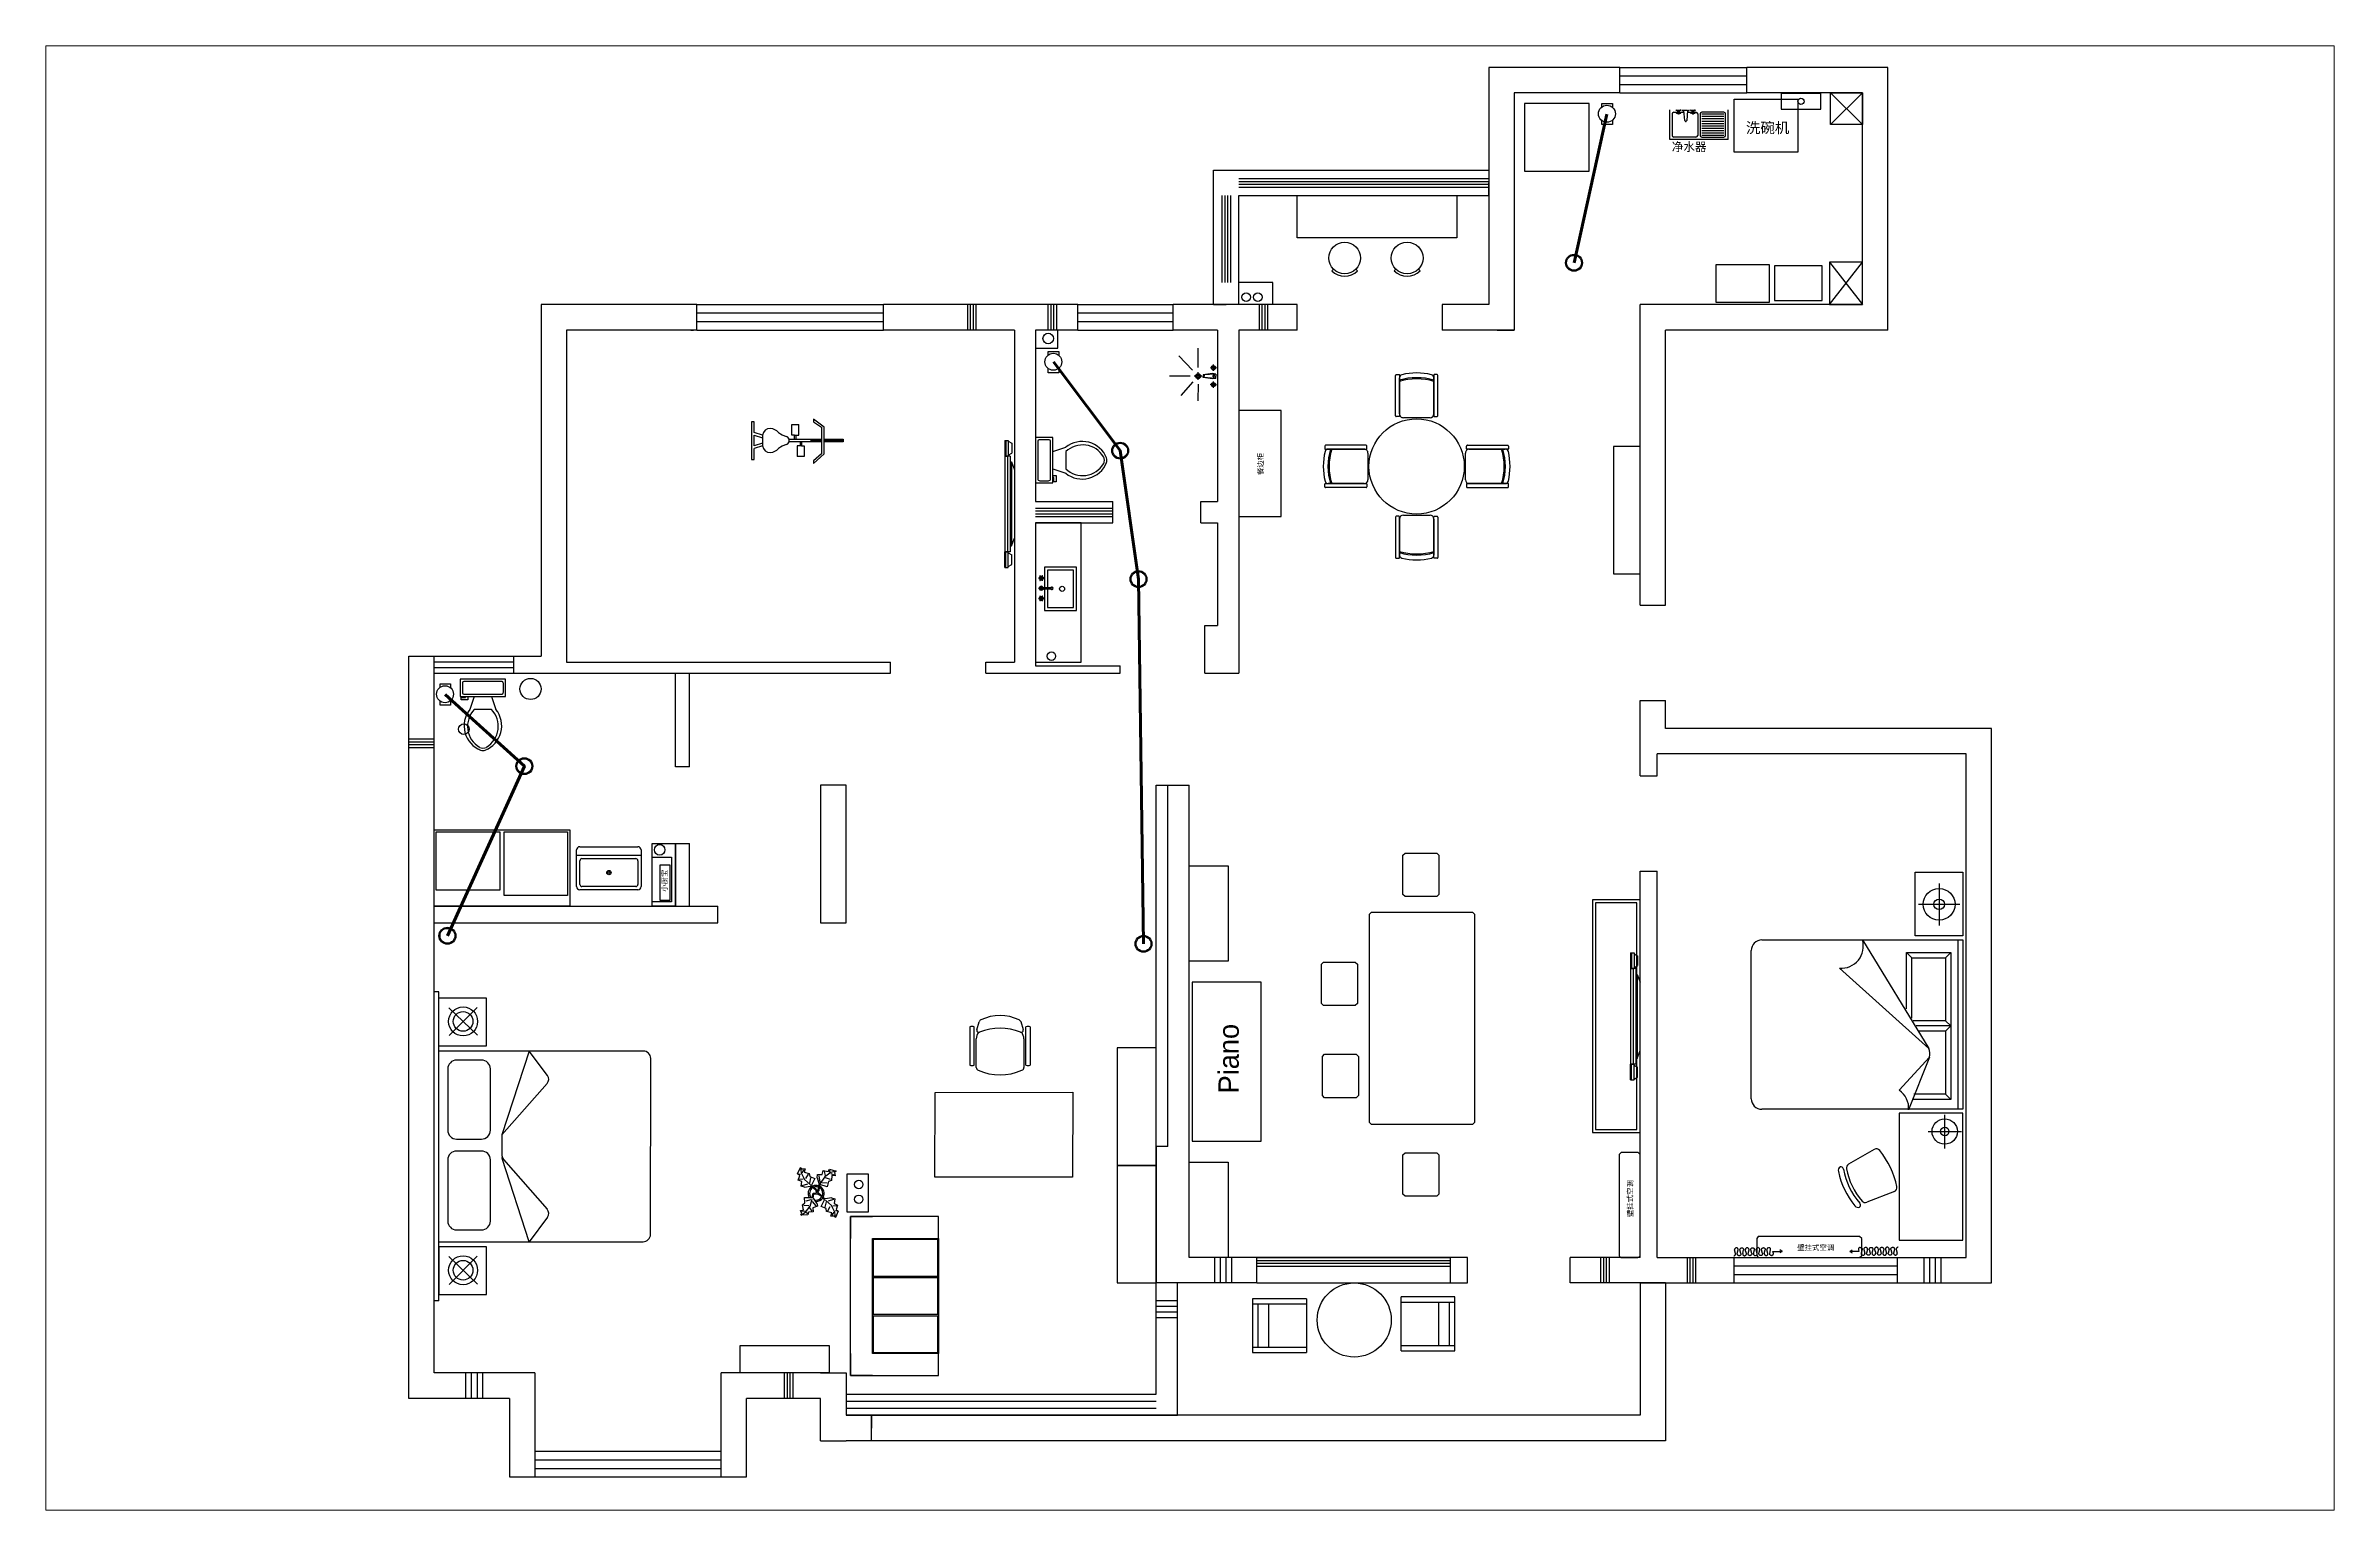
# Paper-space layout 'blocks' of a CAD drawing. Header units: millimetres. Extents: x 0 to 408, y 0 to 261.
# The model-space entities are those that its viewports show. They can reach past a viewport. Long polylines and large blocks are cut down to what shows.
import ezdxf

# ---------------------------------------------------------------- set-up
doc = ezdxf.new("R2010")
doc.units = ezdxf.units.MM
doc.linetypes.add('ACAD_ISO03W100', pattern=[30, 12, -18])
for name, color, linetype in [('air supply', 3, 'Continuous'), ('blocks', 253, 'Continuous'), ('dim', 7, 'Continuous'), ('lighting', 6, 'Continuous'), ('new wall', 90, 'Continuous'), ('strong current', 1, 'Continuous'), ('wall', 7, 'Continuous'), ('windows', 140, 'Continuous')]:
    doc.layers.add(name, color=color, linetype=linetype)
doc.styles.get("Standard").update_dxf_attribs({"font": 'Heiti SC.ttf'})
doc.styles.add('汉字', font='', dxfattribs={"width": 0.65, "height": 75})
doc.styles.get('汉字').set_extended_font_data('FangSong_GB2312')
doc.linetypes.add('ZIGZAG', pattern='A,0.00254,-5.08,[131,ltypeshp.shx,S=5.08,R=0,X=-5.08,Y=0],-10.16,[131,ltypeshp.shx,S=5.08,R=180,X=5.08,Y=0],-5.08', length=20.32254)

psp = doc.layouts.new('blocks')

msp = doc.modelspace()

# ---------------------------------------------------------------- texts
at = {"layer": 'blocks'}
for s, height, p in [('洗碗机', 100, (13550, 14190)), ('净水器', 80, (12850, 14020)), ('壁挂式空调', 50, (14034, 3640))]:
    msp.add_text(s, height=height, dxfattribs=at).set_placement(p)
msp.add_text('壁挂式空调', height=50, rotation=90, dxfattribs=at).set_placement((12481.4, 3952.3))
at = {"layer": 'blocks', "ltscale": 8, "insert": (8940, 10960), "char_height": 50, "attachment_point": 1, "rotation": 90}
msp.add_mtext_dynamic_manual_height_columns('餐边柜', width=310, gutter_width=250, heights=[0], dxfattribs=at)
at = {"layer": 'blocks', "ltscale": 4, "insert": (3310, 7025), "char_height": 50, "attachment_point": 1, "rotation": 90}
msp.add_mtext_dynamic_manual_height_columns('小厨宝', width=200, gutter_width=250, heights=[0], dxfattribs=at)

# ---------------------------------------------------------------- blocks, each defined once
blk = doc.blocks.new('设施 - 橡树或喜林芋')
at = {"linetype": 'Continuous'}
for p, q in [((-16.2005, 11.4774), (-13.9899, 8.1064)), ((-16.2005, 11.4774), (-14.8639, 10.7964)), ((-16.0159, 6.3329), (-16.2005, 11.4774)), ((-14.0069, 5.8704), (-16.0159, 6.3329)), ((-15.3434, 6.5514), (-13.9984, 6.9884)), ((-14.8639, 10.7964), (-12.6195, 11.8975)), ((-13.5868, 2.2894), (-14.0069, 5.8704)), ((-13.9899, 8.1064), (-9.5434, 4.7185)), ((-10.6784, 2.491), (-13.5868, 2.2894)), ((-13.3174, 8.325), (-13.0735, 11.0065)), ((-13.1329, 3.1804), (-10.6614, 4.727)), ((-12.6195, 11.8975), (-12.1909, 9.4345)), ((-12.1909, 9.4345), (-8.3829, 10.3)), ((-9.5858, -0.8715), (-10.6784, 2.491)), ((-9.5434, 4.7185), (-4.1917, 2.9888)), ((-9.1318, 0.0195), (-5.9793, 2.9025)), ((-8.8369, 9.409), (-9.0894, 5.6095)), ((-8.3829, 10.3), (-7.0549, 8.501)), ((-7.1228, -0.443), (-3.5248, 2.2131)), ((-7.0549, 8.501), (-3.0284, 8.6941)), ((-4.8529, 4.012), (-5.7184, 7.82)), ((-3.5248, 2.2131), (-3.3011, 2.4355)), ((-3.3011, 2.4355), (-0.5306, 1.7947)), ((-3.0284, 8.6941), (-3.0709, 3.1041)), ((-3.0709, 3.1041), (0.0797, 2.3163)), ((-0.5306, 1.7947), (-0.2255, -0.5527)), ((-0.5306, 1.7947), (-0.5306, 1.7947)), ((0.0797, 2.3163), (0.4866, -0.031)), ((0.4866, -0.031), (2.1141, 0.2298)), ((2.1141, 0.2298), (5.4346, 3.9146)), ((6.1032, 3.6844), (2.8262, -0.031)), ((4.6914, 8.8812), (5.3859, 11.2828)), ((4.6914, 8.8812), (5.5014, 4.4831)), ((5.3859, 11.2828), (8.8871, 10.7908)), ((5.4346, 3.9146), (5.5014, 4.4831)), ((5.9878, 10.4842), (7.1971, 6.3869)), ((11.1089, 1.1958), (6.1032, 3.6844)), ((10.3916, 8.7942), (6.2847, 4.4028)), ((7.7005, 4.8881), (11.5025, 3.9967)), ((8.8871, 10.7908), (9.9809, 13.4933)), ((9.9809, 13.4933), (13.3837, 12.301)), ((15.3859, 11.3055), (10.3916, 8.7942)), ((10.5828, 12.6946), (10.8893, 9.7953)), ((14.2977, 6.1031), (10.9934, 7.9956)), ((12.7005, 4.8994), (11.1089, 1.1958)), ((14.8995, 5.3044), (12.7005, 4.8994)), ((13.3837, 12.301), (14.68, 13.9039)), ((14.5816, 13.2037), (14.3848, 11.8033)), ((14.68, 13.9039), (19.3848, 11.8146)), ((15.7909, 9.1065), (14.8995, 5.3044)), ((15.2875, 10.6053), (17.5907, 9.2105)), ((19.3848, 11.8146), (15.3859, 11.3055)), ((18.1925, 8.4119), (15.7909, 9.1065)), ((19.3848, 11.8146), (18.1868, 10.9119)), ((18.1868, 10.9119), (18.1925, 8.4119)), ((-18.008, -14.1781), (-16.8101, -13.2754)), ((-18.008, -14.1781), (-14.0091, -13.669)), ((-13.3032, -16.2674), (-18.008, -14.1781)), ((-16.8157, -10.7754), (-14.4141, -11.4699)), ((-16.8101, -13.2754), (-16.8157, -10.7754)), ((-13.9107, -12.9688), (-16.2139, -11.574)), ((-14.4141, -11.4699), (-13.5228, -7.6679)), ((-14.0091, -13.669), (-9.0148, -11.1577)), ((-13.5228, -7.6679), (-11.3237, -7.2629)), ((-12.0069, -14.6645), (-13.3032, -16.2674)), ((-13.2048, -15.5672), (-13.008, -14.1668)), ((-12.921, -8.4665), (-9.6166, -10.359)), ((-8.6042, -15.8568), (-12.0069, -14.6645)), ((-11.3237, -7.2629), (-9.7321, -3.5593)), ((-6.3237, -7.2516), (-10.1257, -6.3602)), ((-9.7321, -3.5593), (-4.7264, -6.0479)), ((-7.1228, -0.443), (-9.5858, -0.8715)), ((-9.206, -15.0581), (-9.5126, -12.1588)), ((-9.0148, -11.1577), (-4.9047, -6.8122)), ((-7.5103, -13.1543), (-8.6042, -15.8568)), ((-4.0092, -13.6463), (-7.5103, -13.1543)), ((-4.611, -12.8477), (-5.8203, -8.7504)), ((-2.019, -3.6148), (-4.7264, -6.0479)), ((-4.1246, -6.8466), (-4.0579, -6.2781)), ((-3.3146, -11.2447), (-4.1246, -6.8466)), ((-4.0579, -6.2781), (-0.9375, -3.1608)), ((-3.3146, -11.2447), (-4.0092, -13.6463)), ((-2.019, -3.6148), (-0.2255, -0.5527)), ((-0.9375, -3.1608), (0.5883, -0.8135)), ((0.5883, -0.8135), (2.2447, -2.0916)), ((2.8262, -0.031), (1.3003, -0.5527)), ((1.3003, -0.5527), (2.4193, -1.4655)), ((2.2447, -2.0916), (6.7108, -2.6626)), ((2.4193, -1.4655), (6.895, -2.1175)), ((4.943, -7.9659), (6.7108, -2.6626)), ((8.8321, -9.0266), (4.943, -7.9659)), ((11.6605, -0.5413), (6.895, -2.1175)), ((12.3677, -6.1981), (7.219, -2.6772)), ((8.125, -4.0768), (7.7715, -7.9659)), ((8.3544, -2.7453), (13.1973, -2.1704)), ((9.5392, -11.1479), (8.8321, -9.0266)), ((13.4283, -11.5015), (9.5392, -11.1479)), ((10.2463, -10.4408), (11.6605, -6.9053)), ((11.6605, -0.5413), (14.1354, -0.8948)), ((15.5496, -10.7943), (12.3677, -6.1981)), ((13.0748, -13.9763), (13.4283, -11.5015)), ((15.5496, -13.6228), (13.0748, -13.9763)), ((16.2567, -5.8446), (13.4283, -6.5517)), ((14.8425, -10.7943), (13.7819, -13.2692)), ((14.1354, -0.8948), (14.1354, -4.4304)), ((14.1354, -4.4304), (16.9638, -5.1375)), ((16.6103, -14.6834), (15.5496, -10.7943)), ((16.6103, -14.6834), (15.5496, -13.6228)), ((17.3174, -9.7337), (15.9032, -9.7337)), ((16.9638, -5.1375), (16.2567, -8.673)), ((16.2567, -8.673), (18.0245, -9.7337)), ((18.0245, -9.7337), (16.6103, -14.6834))]:
    blk.add_line(p, q, dxfattribs=at)
for centre, radius, start, end in [((0.0308, 0.1664), 6, 178.6147, 235.1169), ((0.0308, 0.1664), 5, 168.1647, 238.6725), ((0, 0), 6.1275, 34.37569, 120.1028), ((-0.0601, -0.2075), 5.2461, 33.82192, 124.9414), ((-0.2664, 0.1682), 5.2775, 338.4094, 20.03007), ((-0.098, 0.1364), 6.1288, 341.2017, 26.09184), ((-0.0234, 0.3825), 6.1492, 242.5812, 331.2714), ((-0.1102, 0.4886), 5.2883, 247.3711, 327.472)]:
    blk.add_arc(centre, radius, start, end, dxfattribs=at)
blk = doc.blocks.new('跑步机')
at = {"linetype": 'Continuous'}
for p, q in [((-5.25, 10), (-8.25, 6)), ((-7.25, 6), (-5.25, 9)), ((-0.75, 10), (-5.25, 10)), ((-5.25, 9), (4.75, 9)), ((-0.75, 10), (-0.75, 17)), ((-0.75, 17), (0.25, 17)), ((4.75, 10), (-0.75, 10)), ((-0.75, 5), (-0.75, 9)), ((-0.5, 17), (-0.5, 9.9929)), ((-0.5, 8.9396), (-0.5, 5)), ((-0.25, 10), (-0.25, 17)), ((-0.25, 5), (-0.25, 9)), ((0, 17), (0, 9.9929)), ((0, 8.9396), (0, 5)), ((0.25, 17), (0.25, 10)), ((0.25, 9), (0.25, 5)), ((8.25, 6), (4.75, 10)), ((4.75, 9), (7.25, 6)), ((-8.25, 6), (-7.25, 6)), ((-6.25, -2), (-6.25, 0.5)), ((-2.25, 0.5), (-6.25, 0.5)), ((-2.25, -0.5), (-2.25, 0.5)), ((-0.75, -3.0635), (-0.75, 5)), ((-0.75, 5), (0.25, 5)), ((0.25, 5), (0.25, -3.0635)), ((0.25, 1.5), (1.75, 1.5)), ((0.25, 1), (1.75, 1)), ((1.75, 2.5), (5.75, 2.5)), ((1.75, 1.5), (1.75, 2.5)), ((1.75, 1.5), (1.75, 0)), ((1.75, 0), (5.75, 0)), ((5.75, 2.5), (5.75, 0)), ((7.25, 6), (8.25, 6)), ((-2.25, -2), (-6.25, -2)), ((-2.25, -0.5), (-0.75, -0.5)), ((-2.25, -1), (-2.25, -0.5)), ((-2.25, -1), (-2.25, -2)), ((-0.75, -1), (-2.25, -1)), ((-7.25, -16), (-7.25, -17)), ((-4.75, -16), (-7.25, -16)), ((-7.25, -17), (6.75, -17)), ((-3.25, -16), (-4.75, -16)), ((-2.25, -13), (-3.25, -16)), ((-2.25, -16), (-1.25, -13)), ((-2.25, -13), (1.75, -13)), ((1.75, -16), (-2.25, -16)), ((0.75, -13), (1.75, -16)), ((1.75, -13), (2.75, -16)), ((6.75, -16), (2.75, -16)), ((6.75, -17), (6.75, -16))]:
    blk.add_line(p, q, dxfattribs=at)
for centre, radius, start, end in [((0.1685, -10.5843), 4.9531, 133.6443, 173.2256), ((-9.6692, -1.9154), 8.1889, 321.6175, 345.2525), ((-0.25, -4.625), 1.625, 22.61987, 157.3801), ((9.1691, -1.9154), 8.1889, 194.7476, 218.3825), ((-0.6686, -10.5843), 4.9531, 6.774486, 46.35562), ((-1.7006, -10.0005), 3.0494, 179.9906, 259.6205), ((1.2006, -10.0005), 3.0494, 280.3795, 0.0093894)]:
    blk.add_arc(centre, radius, start, end, dxfattribs=at)
blk = doc.blocks.new('洗涤槽 - 单槽 - 30 英寸 (俯视)')
blk.add_line((-15, -3.999996), (15, -3.999996))
for points in [[(-13.5, 0), (13.5, 0)], [(-15, -18.499996), (-15, -1.5)], [(-13.5, -17.499996), (-13.5, -6.499996)], [(-12.5, -5.499996), (12.5, -5.499996)], [(13.5, -6.499996), (13.5, -17.499996)], [(15, -1.5), (15, -18.499996)], [(13.5, -19.999996), (-13.5, -19.999996)], [(12.5, -18.499996), (-12.5, -18.499996)]]:
    blk.add_lwpolyline(points)
for radius in [1, 0.5]:
    blk.add_circle((0, -11.999996), radius)
for centre, radius, start, end in [((-13.5, -1.5), 1.5, 90, 180), ((-12.5, -6.499996), 1, 90, 180), ((12.5, -6.499996), 1, 0, 90), ((13.5, -1.5), 1.5, 0, 90), ((-13.5, -18.499996), 1.5, 180, 270), ((-12.5, -17.499996), 1, 180, 270), ((12.5, -17.499996), 1, 270, 0), ((13.5, -18.499996), 1.5, 270, 0)]:
    blk.add_arc(centre, radius, start, end)
blk = doc.blocks.new('马桶 - (俯视)')
for p, q in [((-10, -8.5), (-8, -8.5)), ((-10, -9.5), (-10, -8.5)), ((-7, -9.5), (-10, -9.5)), ((-8, -8.5), (-8, -8)), ((-7, -8), (-7, -9.5)), ((-4, -8), (-6, -14)), ((4, -8), (6, -14)), ((9.5, -6), (9.5, -2)), ((4, -14), (-4, -14))]:
    blk.add_line(p, q)
blk.add_lwpolyline([(10.5, -8), (10.5, 0), (-10.5, 0), (-10.5, -8)], close=True)
for points in [[(-9.5, -2), (-9.5, -6)], [(8.5, -1), (-8.5, -1)], [(-8.5, -7), (8.5, -7)]]:
    blk.add_lwpolyline(points)
for centre, radius, start, end in [((-8.6, -1.9), 0.884, 81.8699, 188.1301), ((-8.6, -6.1), 0.884, 171.8699, 278.1301), ((8.6, -1.9), 0.884, 351.8699, 98.1301), ((8.6, -6.1), 0.884, 261.8699, 8.1301), ((3.5, -21.6), 12.2, 141.4691, 247.9714), ((4.2, -21.8), 11.3, 136.3677, 238.9468), ((-3.5, -21.6), 12.2, 292.0284, 38.5307), ((-4.2, -21.8), 11.3, 301.053, 43.6321), ((0, -27.9), 4, 245.7318, 294.2682), ((0, -29), 4, 254.8605, 285.1395)]:
    blk.add_arc(centre, radius, start, end)
blk = doc.blocks.new('piano')
at = {"layer": 'blocks'}
blk.add_lwpolyline([(0, 0), (1500, 0), (1500, 650), (0, 650)], close=True, dxfattribs=at)
blk.add_text('Piano', height=192, dxfattribs=at).set_placement((450, 210))
blk = doc.blocks.new('18x20 bed')
for p, q in [((0, -43), (0, 0)), ((2920, -45), (2920, 0)), ((0, -43), (2920, -45)), ((510, -43), (60, -43)), ((60, -43), (60, -493)), ((157, -141), (422, -406)), ((160, -408), (420, -138)), ((510, -493), (510, -43)), ((560, -43), (560, -1973)), ((671, -212), (671, -447)), ((1332, -128), (755, -128)), ((1416, -447), (1416, -212)), ((1529, -212), (1529, -447)), ((2191, -128), (1613, -128)), ((2275, -447), (2275, -212)), ((2360, -1976), (2360, -46)), ((2410, -43), (2410, -493)), ((2507, -141), (2772, -406)), ((2510, -408), (2770, -138)), ((2860, -493), (2860, -43)), ((60, -493), (510, -493)), ((560, -898), (1344, -643)), ((755, -531), (1332, -531)), ((1568, -640), (1375, -640)), ((1568, -640), (2054, -1067)), ((2360, -898), (1568, -640)), ((1613, -531), (2191, -531)), ((2410, -493), (2860, -493)), ((1336, -655), (866, -1067)), ((791, -1070), (560, -898)), ((2129, -1070), (2360, -898)), ((630, -2043), (2290, -2046))]:
    blk.add_line(p, q)
for centre, radius in [((290, -273), 137), ((290, -273), 92.5), ((2640, -273), 137), ((2640, -273), 92.5)]:
    blk.add_circle(centre, radius)
for centre, radius, start, end in [((755, -212), 84, 90, 180), ((1332, -212), 84, 0, 90), ((1613, -212), 84, 90, 180), ((2191, -212), 84, 0, 90), ((755, -447), 84, 180, 270), ((1332, -447), 84, 270, 0), ((1375, -700), 60, 90, 131.3042), ((1362, -700), 60, 90, 108.034), ((1613, -447), 84, 180, 270), ((2191, -447), 84, 270, 0), ((827, -1022), 60, 233.2421, 311.3042), ((2094, -1022), 60, 228.6958, 306.7579), ((630, -1973), 70, 180, 270), ((2290, -1976), 70, 270, 0)]:
    blk.add_arc(centre, radius, start, end)
blk = doc.blocks.new('A$C44EF7260')
for p, q in [((0, 1.998), (0.6, 1.998)), ((0, 1.548), (0, 1.998)), ((0.304, 1.579), (0.304, 1.971)), ((0.6, 1.998), (0.6, 1.548)), ((0.64, 2), (2.24, 2)), ((0.64, 0.1), (0.64, 2)), ((0.64, 1.95), (2.24, 1.95)), ((2.24, 2), (2.24, 0.1)), ((3.476, 1.998), (2.276, 1.998)), ((2.276, 1.998), (2.276, 1.398)), ((2.45, 1.671), (2.45, 1.985)), ((3.476, 1.398), (3.476, 1.998)), ((0.106, 1.775), (0.503, 1.775)), ((0.759, 1.884), (2.147, 1.884)), ((0.759, 1.884), (0.809, 1.834)), ((0.759, 1.467), (0.759, 1.884)), ((0.809, 1.834), (1.403, 1.834)), ((0.809, 1.517), (0.809, 1.834)), ((1.403, 1.834), (1.453, 1.884)), ((1.403, 1.834), (1.403, 1.53)), ((1.453, 1.884), (1.503, 1.834)), ((1.453, 1.884), (1.453, 1.558)), ((1.503, 1.834), (1.503, 1.586)), ((1.503, 1.834), (2.097, 1.834)), ((2.097, 1.834), (2.147, 1.884)), ((2.097, 1.834), (2.097, 1.535)), ((2.147, 1.884), (2.147, 1.519)), ((2.609, 1.828), (2.291, 1.828)), ((0.6, 1.548), (0, 1.548)), ((0.64, 1.05), (1.666, 1.676)), ((0.809, 1.517), (0.759, 1.467)), ((1.38, 1.517), (0.809, 1.517)), ((0.906, 0.833), (1.666, 1.676)), ((1.746, 1.684), (2.246, 1.486)), ((1.746, 1.684), (2.06, 1.397)), ((1.29, 1.467), (0.759, 1.467)), ((2.276, 1.398), (3.476, 1.398)), ((3.017, 1.352), (3.118, 1.091)), ((2.619, 1.162), (2.759, 0.919)), ((0.907, 0.845), (0.919, 0.845)), ((2.14, 0), (0.74, 0))]:
    blk.add_line(p, q)
for centre, radius in [((2.45, 1.828), 0.12), ((0.304, 1.775), 0.15), ((0.304, 1.775), 0.05), ((2.45, 1.828), 0.04)]:
    blk.add_circle(centre, radius)
for centre, radius, start, end in [((1.715, 1.589), 0.1, 71.7215, 119.0799), ((2.226, 1.289), 0.198, 84.1725, 146.9889), ((3.157, 0.547), 0.85, 102.6739, 128.3957), ((2.979, 1.337), 0.04, 21.3259, 102.6739), ((2.654, 1.182), 0.04, 128.3957, 209.9042), ((3.081, 1.077), 0.04, 310.4324, 21.3259), ((0.7, 0.852), 0.207, 354.6422, 106.9775), ((2.794, 0.939), 0.04, 209.9042, 280.7977), ((2.811, 0.841), 0.03, 100.6958, 161.0215), ((2.677, 1.551), 0.663, 280.7977, 310.4324), ((2.677, 1.551), 0.693, 280.6958, 310.5343), ((2.677, 1.551), 0.743, 281.5789, 309.6512), ((3.147, 1.002), 0.03, 70.2086, 130.5343), ((3.126, 1.01), 0.04, 309.6512, 20.6936), ((3.154, 1.02), 0.01, 20.6936, 70.2086), ((2.792, 0.847), 0.01, 161.0215, 210.5365), ((2.818, 0.862), 0.04, 210.5365, 281.5789), ((0.74, 0.1), 0.1, 180, 270), ((2.14, 0.1), 0.1, 270, 0)]:
    blk.add_arc(centre, radius, start, end)
blk = doc.blocks.new('*T290')
at = {"layer": 'dim', "color": 0, "linetype": 'ByBlock', "lineweight": -2, "ltscale": 8, "transparency": 16777216}
for p, q in [((0, 0), (760, 0)), ((0, 0), (0, -456)), ((760, 0), (760, -456)), ((0, -132), (760, -132)), ((380, -132), (380, -456)), ((0, -240), (760, -240)), ((0, -348), (760, -348)), ((0, -456), (760, -456))]:
    blk.add_line(p, q, dxfattribs=at)
at = {"layer": 'dim', "color": 0, "ltscale": 8, "transparency": 16777216}
for s, insert, char_height, width, attachment_point in [('top', (190, -186), 54, 344, 5), ('window', (380, -66), 72, 724, 5), ('290', (742, -150), 54, 344, 3), ('bottom', (190, -366), 54, 344, 2), ('900', (742, -366), 54, 344, 3)]:
    blk.add_mtext(s, dxfattribs=dict(at, insert=insert, char_height=char_height, width=width, attachment_point=attachment_point))
blk = doc.blocks.new('sink-5')
at = {"color": 0, "linetype": 'ByBlock'}
for p, q in [((0, -0.6), (0, 0)), ((0.227, -0.005), (0.232, 0)), ((0.252, 0), (0.252, -0.003)), ((0.392, -0.003), (0.392, 0)), ((0.413, 0), (0.421, -0.006)), ((0.517, -0.005), (0.521, 0)), ((1.176, -0.6), (1.176, 0)), ((0.048, -0.084), (0.048, -0.516)), ((0.084, -0.048), (0.163, -0.048)), ((0.124, 0), (0.132, -0.006)), ((0.132, -0.006), (0.142, -0.009)), ((0.134, -0.059), (0.133, -0.063)), ((0.133, -0.063), (0.134, -0.068)), ((0.137, -0.055), (0.134, -0.059)), ((0.134, -0.068), (0.137, -0.071)), ((0.142, -0.054), (0.137, -0.055)), ((0.137, -0.071), (0.142, -0.072)), ((0.15, -0.012), (0.142, -0.009)), ((0.142, -0.009), (0.214, -0.009)), ((0.146, -0.055), (0.142, -0.054)), ((0.142, -0.072), (0.146, -0.071)), ((0.15, -0.059), (0.146, -0.055)), ((0.146, -0.071), (0.15, -0.068)), ((0.156, -0.018), (0.15, -0.012)), ((0.151, -0.063), (0.15, -0.059)), ((0.16, -0.059), (0.15, -0.059)), ((0.15, -0.068), (0.151, -0.063)), ((0.16, -0.068), (0.15, -0.068)), ((0.161, -0.024), (0.156, -0.018)), ((0.196, -0.023), (0.16, -0.023)), ((0.161, -0.054), (0.16, -0.063)), ((0.16, -0.063), (0.161, -0.073)), ((0.164, -0.032), (0.161, -0.024)), ((0.164, -0.045), (0.161, -0.054)), ((0.161, -0.073), (0.164, -0.081)), ((0.164, -0.041), (0.164, -0.032)), ((0.164, -0.041), (0.164, -0.045)), ((0.192, -0.041), (0.164, -0.041)), ((0.164, -0.081), (0.171, -0.085)), ((0.17, -0.059), (0.169, -0.063)), ((0.169, -0.063), (0.17, -0.068)), ((0.173, -0.055), (0.17, -0.059)), ((0.17, -0.068), (0.173, -0.071)), ((0.171, -0.085), (0.178, -0.086)), ((0.178, -0.054), (0.173, -0.055)), ((0.173, -0.071), (0.178, -0.072)), ((0.183, -0.055), (0.178, -0.054)), ((0.178, -0.072), (0.183, -0.071)), ((0.178, -0.086), (0.185, -0.085)), ((0.186, -0.059), (0.183, -0.055)), ((0.183, -0.071), (0.186, -0.068)), ((0.185, -0.085), (0.192, -0.081)), ((0.187, -0.063), (0.186, -0.059)), ((0.186, -0.068), (0.187, -0.063)), ((0.194, -0.026), (0.192, -0.033)), ((0.192, -0.033), (0.192, -0.041)), ((0.192, -0.045), (0.192, -0.041)), ((0.195, -0.054), (0.192, -0.045)), ((0.192, -0.081), (0.195, -0.073)), ((0.193, -0.048), (0.291, -0.048)), ((0.199, -0.019), (0.194, -0.026)), ((0.196, -0.063), (0.195, -0.054)), ((0.195, -0.073), (0.196, -0.063)), ((0.196, -0.059), (0.206, -0.059)), ((0.206, -0.068), (0.196, -0.068)), ((0.204, -0.014), (0.199, -0.019)), ((0.211, -0.011), (0.204, -0.014)), ((0.206, -0.059), (0.205, -0.063)), ((0.205, -0.063), (0.206, -0.068)), ((0.21, -0.055), (0.206, -0.059)), ((0.206, -0.068), (0.21, -0.071)), ((0.214, -0.054), (0.21, -0.055)), ((0.21, -0.071), (0.214, -0.072)), ((0.219, -0.009), (0.211, -0.011)), ((0.214, -0.009), (0.221, -0.008)), ((0.219, -0.055), (0.214, -0.054)), ((0.214, -0.072), (0.219, -0.071)), ((0.222, -0.059), (0.219, -0.055)), ((0.219, -0.071), (0.222, -0.068)), ((0.221, -0.008), (0.227, -0.005)), ((0.223, -0.063), (0.222, -0.059)), ((0.222, -0.068), (0.223, -0.063)), ((0.252, -0.003), (0.254, -0.007)), ((0.254, -0.007), (0.257, -0.01)), ((0.257, -0.01), (0.261, -0.012)), ((0.261, -0.012), (0.265, -0.012)), ((0.288, -0.012), (0.265, -0.012)), ((0.36, -0.012), (0.288, -0.012)), ((0.306, -0.215), (0.288, -0.012)), ((0.306, -0.215), (0.307, -0.221)), ((0.307, -0.221), (0.309, -0.226)), ((0.309, -0.226), (0.313, -0.23)), ((0.313, -0.23), (0.318, -0.233)), ((0.318, -0.233), (0.324, -0.233)), ((0.324, -0.233), (0.33, -0.233)), ((0.33, -0.233), (0.335, -0.23)), ((0.335, -0.23), (0.339, -0.226)), ((0.339, -0.226), (0.341, -0.221)), ((0.341, -0.221), (0.342, -0.215)), ((0.36, -0.012), (0.342, -0.215)), ((0.357, -0.048), (0.453, -0.048)), ((0.36, -0.012), (0.378, -0.012)), ((0.378, -0.012), (0.383, -0.012)), ((0.383, -0.012), (0.387, -0.011)), ((0.387, -0.011), (0.39, -0.007)), ((0.39, -0.007), (0.392, -0.003)), ((0.421, -0.006), (0.431, -0.009)), ((0.423, -0.059), (0.422, -0.063)), ((0.422, -0.063), (0.423, -0.068)), ((0.426, -0.055), (0.423, -0.059)), ((0.423, -0.068), (0.426, -0.071)), ((0.431, -0.054), (0.426, -0.055)), ((0.426, -0.071), (0.431, -0.072)), ((0.431, -0.009), (0.503, -0.009)), ((0.439, -0.012), (0.431, -0.009)), ((0.436, -0.055), (0.431, -0.054)), ((0.431, -0.072), (0.436, -0.071)), ((0.439, -0.059), (0.436, -0.055)), ((0.436, -0.071), (0.439, -0.068)), ((0.445, -0.018), (0.439, -0.012)), ((0.449, -0.059), (0.439, -0.059)), ((0.44, -0.063), (0.439, -0.059)), ((0.439, -0.068), (0.44, -0.063)), ((0.449, -0.068), (0.439, -0.068)), ((0.45, -0.024), (0.445, -0.018)), ((0.485, -0.023), (0.449, -0.023)), ((0.45, -0.054), (0.449, -0.063)), ((0.449, -0.063), (0.45, -0.073)), ((0.453, -0.032), (0.45, -0.024)), ((0.454, -0.045), (0.45, -0.054)), ((0.45, -0.073), (0.454, -0.081)), ((0.454, -0.041), (0.453, -0.032)), ((0.454, -0.041), (0.454, -0.045)), ((0.481, -0.041), (0.454, -0.041)), ((0.454, -0.081), (0.46, -0.085)), ((0.459, -0.059), (0.458, -0.063)), ((0.458, -0.063), (0.459, -0.068)), ((0.463, -0.055), (0.459, -0.059)), ((0.459, -0.068), (0.463, -0.071)), ((0.46, -0.085), (0.467, -0.086)), ((0.467, -0.054), (0.463, -0.055)), ((0.463, -0.071), (0.467, -0.072)), ((0.472, -0.055), (0.467, -0.054)), ((0.467, -0.072), (0.472, -0.071)), ((0.467, -0.086), (0.474, -0.085)), ((0.475, -0.059), (0.472, -0.055)), ((0.472, -0.071), (0.475, -0.068)), ((0.474, -0.085), (0.481, -0.081)), ((0.476, -0.063), (0.475, -0.059)), ((0.475, -0.068), (0.476, -0.063)), ((0.484, -0.026), (0.481, -0.033)), ((0.481, -0.033), (0.481, -0.041)), ((0.481, -0.045), (0.481, -0.041)), ((0.484, -0.054), (0.481, -0.045)), ((0.481, -0.081), (0.484, -0.073)), ((0.482, -0.048), (0.528, -0.048)), ((0.488, -0.019), (0.484, -0.026)), ((0.485, -0.063), (0.484, -0.054)), ((0.484, -0.073), (0.485, -0.063)), ((0.485, -0.059), (0.495, -0.059)), ((0.495, -0.068), (0.485, -0.068)), ((0.493, -0.014), (0.488, -0.019)), ((0.5, -0.011), (0.493, -0.014)), ((0.495, -0.059), (0.494, -0.063)), ((0.494, -0.063), (0.495, -0.068)), ((0.499, -0.055), (0.495, -0.059)), ((0.495, -0.068), (0.499, -0.071)), ((0.503, -0.054), (0.499, -0.055)), ((0.499, -0.071), (0.503, -0.072)), ((0.508, -0.009), (0.5, -0.011)), ((0.503, -0.009), (0.51, -0.008)), ((0.508, -0.055), (0.503, -0.054)), ((0.503, -0.072), (0.508, -0.071)), ((0.511, -0.059), (0.508, -0.055)), ((0.508, -0.071), (0.511, -0.068)), ((0.51, -0.008), (0.517, -0.005)), ((0.512, -0.063), (0.511, -0.059)), ((0.511, -0.068), (0.512, -0.063)), ((0.564, -0.084), (0.564, -0.516)), ((0.612, -0.084), (0.612, -0.516)), ((1.092, -0.048), (0.648, -0.048)), ((0.648, -0.083), (1.092, -0.083)), ((0.648, -0.131), (1.092, -0.131)), ((0.648, -0.179), (1.092, -0.179)), ((0.648, -0.227), (1.092, -0.227)), ((0.648, -0.275), (1.092, -0.275)), ((0.648, -0.323), (1.092, -0.323)), ((0.648, -0.371), (1.092, -0.371)), ((0.648, -0.419), (1.092, -0.419)), ((1.128, -0.516), (1.128, -0.084)), ((1.176, -0.6), (0, -0.6)), ((0.528, -0.552), (0.084, -0.552)), ((0.648, -0.467), (1.092, -0.467)), ((0.648, -0.515), (1.092, -0.515)), ((0.648, -0.552), (1.092, -0.552))]:
    blk.add_line(p, q, dxfattribs=at)
for centre, start, end in [((0.084, -0.084), 90, 180), ((0.528, -0.084), 0, 90), ((0.648, -0.084), 90, 180), ((1.092, -0.084), 0, 90), ((0.084, -0.516), 180, 270), ((0.528, -0.516), 270, 0), ((0.648, -0.516), 180, 270), ((1.092, -0.516), 270, 0)]:
    blk.add_arc(centre, 0.036, start, end, dxfattribs=at)
blk = doc.blocks.new('television')
at = {"layer": 'blocks', "linetype": 'ByBlock', "ltscale": 0.01}
for p, q in [((-923, 89), (-774, 89)), ((-923, 89), (-923, 57)), ((-923, 81), (-774, 81)), ((-923, 57), (-774, 57)), ((-914, 57), (-895, 24)), ((-895, 24), (-802, 24)), ((-783, 57), (-802, 24)), ((129, 89), (-774, 89)), ((-774, 89), (-774, 57)), ((-774, 41), (-774, 89)), ((129, 65), (-774, 65)), ((129, 41), (-774, 41)), ((-719, 41), (-719, 26)), ((-719, 26), (-645, 0)), ((74, 26), (-719, 26)), ((74, 26), (0, 0)), ((74, 41), (74, 26)), ((129, 41), (129, 89)), ((277, 89), (129, 89)), ((129, 89), (129, 57)), ((277, 81), (129, 81)), ((277, 57), (129, 57)), ((137, 57), (157, 24)), ((250, 24), (157, 24)), ((269, 57), (250, 24)), ((277, 89), (277, 57))]:
    blk.add_line(p, q, dxfattribs=at)
blk = doc.blocks.new('socket air condition')
at = {"layer": 'strong current'}
h = blk.add_hatch(color=2, dxfattribs=at)
edge = h.paths.add_edge_path()
edge.add_ellipse((1, -20), major_axis=(100, 0), ratio=1, start_angle=8.0533, end_angle=171.9466)
edge.add_line((-98, -6), (100, -6))
at = {"layer": 'strong current', "color": 2}
for p, q in [((98, 80), (-98, 80)), ((0, 80), (0, 204))]:
    blk.add_line(p, q, dxfattribs=at)
at = {"layer": 'strong current', "color": 2, "style": '汉字'}
blk.add_text('K', height=151, dxfattribs=at).set_placement((22, 103))
blk = doc.blocks.new('*T325')
at = {"layer": 'dim', "color": 0, "linetype": 'ByBlock', "lineweight": -2, "ltscale": 8, "transparency": 16777216}
for p, q in [((0, 0), (952.5, 0)), ((0, 0), (0, -352.5)), ((952.5, 0), (952.5, -352.5)), ((0, -82.5), (952.5, -82.5)), ((0, -150), (952.5, -150)), ((476.25, -82.5), (476.25, -352.5)), ((0, -217.5), (952.5, -217.5)), ((0, -285), (952.5, -285)), ((0, -352.5), (952.5, -352.5))]:
    blk.add_line(p, q, dxfattribs=at)
at = {"layer": 'dim', "color": 0, "ltscale": 8, "transparency": 16777216}
for s, insert, char_height, width, attachment_point in [('东侧门洞', (238.125, -161.25), 33.75, 453.75, 2), ('墙高', (238.125, -116.25), 33.75, 453.75, 5), ('阳台隔断', (476.25, -41.25), 45, 930, 5), ('800', (941.25, -93.75), 33.75, 453.75, 3), ('窗宽', (238.125, -228.75), 33.75, 453.75, 2), ('1830', (941.25, -228.75), 33.75, 453.75, 3)]:
    blk.add_mtext(s, dxfattribs=dict(at, insert=insert, char_height=char_height, width=width, attachment_point=attachment_point))
blk = doc.blocks.new('*T326')
at = {"layer": 'dim', "color": 0, "linetype": 'ByBlock', "lineweight": -2, "ltscale": 8, "transparency": 16777216}
for p, q in [((0, 0), (760, 0)), ((0, 0), (0, -456)), ((760, 0), (760, -456)), ((0, -132), (760, -132)), ((380, -132), (380, -456)), ((0, -240), (760, -240)), ((0, -348), (760, -348)), ((0, -456), (760, -456))]:
    blk.add_line(p, q, dxfattribs=at)
at = {"layer": 'dim', "color": 0, "ltscale": 8, "transparency": 16777216}
for s, insert, char_height, width, attachment_point in [('墙高', (190, -186), 54, 344, 5), ('阳台', (380, -66), 72, 724, 5), ('1200', (742, -150), 54, 344, 3)]:
    blk.add_mtext(s, dxfattribs=dict(at, insert=insert, char_height=char_height, width=width, attachment_point=attachment_point))
blk = doc.blocks.new('socket')
at = {"layer": 'strong current'}
blk.add_hatch(color=2, dxfattribs=at).paths.add_polyline_path([(99, 0, 0.86847), (-99, 0)])
at = {"layer": 'strong current', "color": 2}
blk.add_line((99, 0), (-99, 0), dxfattribs=at)
for points, const_width in [([(97, 86), (-99, 86)], 12.8), ([(-1, 86), (-1, 210)], 9.63)]:
    blk.add_lwpolyline(points, dxfattribs=dict(at, const_width=const_width))
blk.add_arc((0, -14), 100, 8.0533, 171.9467, dxfattribs=at)
blk = doc.blocks.new('fgdgfgfrd')
at = {"layer": ''}
blk.add_hatch(color=2, dxfattribs=at).paths.add_polyline_path([(-169345, -1042559, 0.86847), (-169558, -1042559)])
at = {"layer": '', "color": 2}
blk.add_line((-169345, -1042559), (-169558, -1042559), dxfattribs=at)
for points, const_width in [([(-169347, -1042466), (-169559, -1042466)], 13.8), ([(-169453, -1042466), (-169453, -1042333)], 10.4)]:
    blk.add_lwpolyline(points, dxfattribs=dict(at, const_width=const_width))
blk.add_arc((-169452, -1042574), 108, 8.0533, 171.9467, dxfattribs=at)
blk = doc.blocks.new('socket mid')
at = {"layer": 'strong current', "xscale": 0.9292800000917901, "yscale": 0.9292800000917901, "zscale": 0.9292800000917901}
blk.add_blockref('fgdgfgfrd', (157466, 968825), dxfattribs=at)
at = {"layer": 'strong current', "color": 2, "lineweight": 100, "ltscale": 8, "insert": (-200, 190), "char_height": 75, "attachment_point": 1}
blk.add_mtext_dynamic_manual_height_columns('\\pxqr;{\\fArial|b0|i0|c134|p0;M}', width=170, gutter_width=250, heights=[0], dxfattribs=at)
blk = doc.blocks.new('socket high')
at = {"layer": 'strong current', "xscale": 0.9292800000917901, "yscale": 0.9292800000917901, "zscale": 0.9292800000917901}
blk.add_blockref('fgdgfgfrd', (157466, 968825), dxfattribs=at)
at = {"layer": 'strong current', "color": 2, "lineweight": 100, "ltscale": 8, "insert": (-200, 190), "char_height": 75, "attachment_point": 1}
blk.add_mtext_dynamic_manual_height_columns('\\pxqr;{\\fArial|b0|i0|c134|p0;H}', width=170, gutter_width=250, heights=[0], dxfattribs=at)
blk = doc.blocks.new('socket top')
at = {"layer": 'strong current', "xscale": 0.9292800000917901, "yscale": 0.9292800000917901, "zscale": 0.9292800000917901}
blk.add_blockref('fgdgfgfrd', (157466, 968825), dxfattribs=at)
at = {"layer": 'strong current', "color": 2, "lineweight": 100, "ltscale": 8, "insert": (-200, 190), "char_height": 75, "attachment_point": 1}
blk.add_mtext_dynamic_manual_height_columns('\\pxqr;{\\fArial|b0|i0|c134|p0;T}', width=170, gutter_width=250, heights=[0], dxfattribs=at)
blk = doc.blocks.new('socket water proff')
at = {"layer": 'strong current'}
blk.add_hatch(color=2, dxfattribs=at).paths.add_polyline_path([(100, -7, 0.86847), (-98, -7)])
at = {"layer": 'strong current', "color": 2}
for points, const_width in [([(98, 79), (-98, 79)], 12.8), ([(0, 79), (0, 203)], 9.63)]:
    blk.add_lwpolyline(points, dxfattribs=dict(at, const_width=const_width))
at = {"layer": 'strong current', "color": 2, "style": '汉字'}
blk.add_text('F', height=151, dxfattribs=at).set_placement((22, 102))
blk = doc.blocks.new('socket ground')
at = {"layer": 'strong current'}
h = blk.add_hatch(color=2, dxfattribs=at)
edge = h.paths.add_edge_path()
edge.add_ellipse((1, -13), major_axis=(100, -1), ratio=1, start_angle=8.0533, end_angle=171.9466)
edge.add_line((-98, 2), (100, 1))
at = {"layer": 'strong current', "color": 2}
for p, q in [((99, 87), (-98, 88)), ((0, 88), (1, 211))]:
    blk.add_line(p, q, dxfattribs=at)
at = {"layer": 'strong current', "color": 2, "style": '汉字'}
blk.add_text('D', height=151, rotation=359.6008, dxfattribs=at).set_placement((23, 110))
blk = doc.blocks.new('light current box')
at = {"layer": 'strong current'}
blk.add_hatch(color=2, dxfattribs=at).paths.add_polyline_path([(-280, 69), (-280, 0), (0, 0), (0, 69)])
at = {"layer": '', "color": 2}
blk.add_line((0, 69), (-280, 69), dxfattribs=at)
at = {"layer": 'strong current', "color": 2}
blk.add_lwpolyline([(0, 138), (-280, 138), (-280, 0), (0, 0)], close=True, dxfattribs=at)
blk = doc.blocks.new('strong current box')
at = {"layer": 'strong current'}
blk.add_hatch(color=2, dxfattribs=at).paths.add_polyline_path([(-280, 69), (-280, 0), (0, 0), (0, 138), (-280, 0)])
at = {"layer": 'strong current', "color": 2}
blk.add_lwpolyline([(0, 138), (-280, 138), (-280, 0), (0, 0)], close=True, dxfattribs=at)
blk = doc.blocks.new('*T330')
at = {"layer": 'strong current', "color": 0, "linetype": 'ByBlock', "lineweight": -2, "ltscale": 8, "transparency": 16777216}
for p, q in [((0, 0), (8546, 0)), ((0, 0), (0, -1385)), ((8546, 0), (8546, -1385)), ((0, -296), (8546, -296)), ((855, -296), (855, -1385)), ((1709, -296), (1709, -1385)), ((2564, -296), (2564, -1385)), ((3418, -296), (3418, -1385)), ((4273, -296), (4273, -1385)), ((5128, -296), (5128, -1385)), ((5982, -296), (5982, -1385)), ((6837, -296), (6837, -1385)), ((7691, -296), (7691, -1385)), ((0, -552), (8546, -552)), ((0, -872), (8546, -872)), ((0, -1128), (8546, -1128)), ((0, -1385), (8546, -1385))]:
    blk.add_line(p, q, dxfattribs=at)
at = {"layer": 'strong current', "color": 0, "ltscale": 8, "transparency": 16777216}
for name, p in [('socket', (1282, -817)), ('socket mid', (2188, -813)), ('socket high', (3043, -813)), ('socket top', (3897, -813)), ('socket water proff', (4692, -835)), ('socket ground', (5542, -843)), ('socket air condition', (6397, -836)), ('light current box', (7404, -781)), ('strong current box', (8259, -781))]:
    blk.add_blockref(name, p, dxfattribs=at)
at = {"layer": 'strong current', "color": 0, "ltscale": 8, "transparency": 16777216, "attachment_point": 5}
for s, insert, char_height, width in [('强电图例', (4273, -148), 120, 8486.1), ('名称', (427, -424), 100, 794.61), ('一般插座', (1282, -424), 100, 794.61), ('中位插座', (2137, -424), 100, 794.61), ('高位插座', (2991, -424), 100, 794.61), ('顶部插座', (3846, -424), 100, 794.61), ('防溅水插座', (4700, -424), 100, 794.61), ('地面插座', (5555, -424), 100, 794.61), ('{\\fArial Unicode MS|b0|i0|c134|p0;空调插座', (6410, -424), 100, 794.61), ('弱电箱', (7264, -424), 100, 794.61), ('配电箱', (8119, -424), 100, 794.61), ('图例', (427, -712), 100, 794.61), ('高度（M)', (427, -1000), 100, 794.61), ('0.35', (1282, -1000), 100, 794.61), ('1.4', (2137, -1000), 100, 794.61), ('2.2', (2991, -1000), 100, 794.61), ('2.6', (3846, -1000), 100, 794.61), ('1.5', (4700, -1000), 100, 794.61), ('0.0', (5555, -1000), 100, 794.61), ('2.2', (6410, -1000), 100, 794.61), ('规格', (427, -1256), 100, 794.61), ('斜五孔', (1282, -1256), 100, 794.61), ('斜五孔', (2137, -1256), 100, 794.61), ('斜五孔', (2991, -1256), 100, 794.61), ('斜五孔', (3846, -1256), 100, 794.61), ('{\\fArial Unicode MS|b0|i0|c134|p0;斜五孔', (4700, -1256), 100, 794.61), ('{\\fArial Unicode MS|b0|i0|c134|p0;斜五孔', (5555, -1256), 100, 794.61), ('{\\fArial Unicode MS|b0|i0|c134|p0;三孔带开关', (6410, -1256), 100, 794.61)]:
    blk.add_mtext(s, dxfattribs=dict(at, insert=insert, char_height=char_height, width=width))
blk = doc.blocks.new('Chair 12')
for p, q in [((-285, 452), (-285, 92)), ((-245, 92), (-245, 452)), ((-220, 424), (-198, 500)), ((220, 424), (198, 500)), ((245, 92), (245, 452)), ((285, 452), (285, 92)), ((-225, 70), (-225, 339)), ((225, 339), (225, 70))]:
    blk.add_line(p, q)
for centre, radius, start, end in [((-265, 417), 40, 60, 120), ((-170, 490), 30, 111.5785, 160.8295), ((0, -76), 516, 68.0161, 111.9839), ((0, 150), 410, 63.8038, 116.1962), ((170, 490), 30, 20.4363, 68.4215), ((265, 417), 40, 60, 120), ((-108, 336), 117, 146.0265, 178.7204), ((-200, 421), 20, 171.8917, 290.4355), ((200, 421), 20, 249.5645, 8.1083), ((108, 336), 117, 1.2796, 33.9735), ((-265, 127), 40, 240, 300), ((-195, 70), 30, 180, 247.3801), ((0, 525), 525, 246.8472, 293.1528), ((195, 70), 30, 292.6199, 0), ((265, 127), 40, 240, 300)]:
    blk.add_arc(centre, radius, start, end)
blk = doc.blocks.new('Chair 20')
for p, q in [((-270, 25), (-270, 540)), ((-260, 550), (-225, 550)), ((-220, 545), (-220, 20)), ((-220, 50), (-220, 509)), ((220, 545), (220, 20)), ((220, 50), (220, 509)), ((260, 550), (225, 550)), ((270, 25), (270, 540)), ((-225, 15), (-260, 15)), ((170, 0), (-170, 0)), ((225, 15), (260, 15))]:
    blk.add_line(p, q)
for centre, radius, start, end in [((-260, 540), 10, 90, 180), ((-225, 545), 5, 0, 90), ((-180, 509), 40, 103.059, 180), ((0, -254), 764, 73.2723, 106.7277), ((0, -255), 750, 72.943, 107.057), ((0, -246), 816, 76.5987, 103.4013), ((180, 509), 40, 0, 76.941), ((225, 545), 5, 90, 180), ((260, 540), 10, 0, 90), ((-260, 25), 10, 180, 270), ((-225, 20), 5, 270, 0), ((-170, 50), 50, 180, 270), ((170, 50), 50, 270, 0), ((225, 20), 5, 180, 270), ((260, 25), 10, 270, 0)]:
    blk.add_arc(centre, radius, start, end)
blk = doc.blocks.new('*U332')
at = {"layer": 'blocks', "xscale": 0.7407407407407407, "yscale": 0.7407407407407407, "zscale": 0.7407407407407407, "rotation": 270}
blk.add_blockref('Chair 20', (460, 450), dxfattribs=at)
blk = doc.blocks.new('*U333')
at = {"layer": 'blocks', "color": 0, "linetype": 'ByBlock', "lineweight": -2, "transparency": 16777216}
for p, rotation in [((10890, 11042), 90), ((10440, 11492), 180), ((9990, 11042), 270.0000000000002)]:
    blk.add_blockref('*U332', p, dxfattribs=dict(at, rotation=rotation))
blk.add_blockref('*U332', (10440, 10592), dxfattribs=at)
blk = doc.blocks.new('curtain')
for p, q in [((0, 0), (22, 14)), ((0, 0), (22, -14)), ((86, 0), (0, 0)), ((82, 19), (86, 0)), ((117, 19), (108, -17)), ((133, 19), (143, -16)), ((168, 19), (159, -16)), ((184, 19), (194, -16)), ((219, 19), (210, -16)), ((235, 19), (245, -16)), ((270, 19), (261, -16)), ((286, 20), (296, -16)), ((321, 20), (312, -16)), ((337, 20), (347, -16)), ((372, 20), (363, -16)), ((388, 20), (398, -15)), ((423, 20), (414, -15)), ((439, 20), (449, -15))]:
    blk.add_line(p, q)
for points in [[(99, 39, 0.110171), (93, 38, 0.102587), (87, 33, 0.093414), (83, 27, 0.087823), (82, 19, 0.003473), (82, 19, 0.093414)], [(99, 39, -0.110171), (106, 38, -0.102587), (112, 33, -0.093414), (116, 27, -0.087823), (117, 19, -0.003473), (117, 19, -0.093414)], [(150, 39, 0.110171), (144, 38, 0.102587), (138, 33, 0.093414), (134, 27, 0.087823), (133, 19, 0.003473), (133, 19, 0.093414)], [(168, 19, 0.003473), (168, 19, 0.087823), (167, 27, 0.093414), (163, 33, 0.102587), (157, 38, 0.110171), (150, 39, 0.110171)], [(184, 19, -0.003473), (184, 19, -0.087823), (185, 27, -0.093414), (189, 34, -0.102587), (195, 38, -0.110171), (202, 39, -0.110171)], [(202, 39, -0.110171), (208, 38, -0.102587), (214, 34, -0.093414), (218, 27, -0.087823), (219, 20, -0.003473), (219, 19, -0.093414)], [(253, 40, 0.110171), (246, 38, 0.102587), (240, 34, 0.093414), (236, 27, 0.087823), (235, 20, 0.003473), (235, 19, 0.093414)], [(270, 19, 0.003473), (270, 20, 0.087823), (269, 28, 0.093414), (265, 34, 0.102587), (259, 38, 0.110171), (253, 40, 0.110171)], [(286, 20, -0.003473), (286, 20, -0.087823), (287, 28, -0.093414), (291, 34, -0.102587), (297, 38, -0.110171), (304, 40, -0.110171)], [(304, 40, -0.110171), (310, 38, -0.102587), (316, 34, -0.093414), (320, 28, -0.087823), (321, 20, -0.003473), (321, 20, -0.093414)], [(355, 40, 0.110171), (348, 39, 0.102587), (342, 34, 0.093414), (338, 28, 0.087823), (337, 20, 0.003473), (337, 20, 0.093414)], [(372, 20, 0.003473), (372, 20, 0.087823), (371, 28, 0.093414), (367, 34, 0.102587), (361, 39, 0.110171), (355, 40, 0.110171)], [(388, 20, -0.003473), (388, 20, -0.087823), (389, 28, -0.093414), (393, 34, -0.102587), (399, 39, -0.110171), (406, 40, -0.110171)], [(406, 40, -0.110171), (412, 39, -0.102587), (418, 34, -0.093414), (422, 28, -0.087823), (423, 20, -0.003473), (423, 20, -0.093414)], [(457, 40, 0.110171), (450, 39, 0.102587), (444, 35, 0.093414), (440, 28, 0.087823), (439, 20, 0.003473), (439, 20, 0.093414)], [(108, -17, 0.083517), (109, -24, 0.093414), (113, -30, 0.102587), (119, -35, 0.110171), (125, -36, 0.110171), (132, -35, 0.102587), (138, -30, 0.093414), (141, -24, 0.083517), (143, -16, 0.087823)], [(194, -16, -0.083517), (192, -24, -0.093414), (189, -30, -0.102587), (183, -34, -0.110171), (176, -36, -0.110171), (170, -34, -0.102587), (164, -30, -0.093414), (160, -24, -0.083517), (159, -16, -0.087823)], [(210, -16, 0.083517), (211, -23, 0.093414), (215, -30, 0.102587), (221, -34, 0.110171), (227, -36, 0.110171), (234, -34, 0.102587), (240, -30, 0.093414), (243, -23, 0.083517), (245, -16, 0.087823)], [(296, -16, -0.083517), (295, -23, -0.093414), (291, -30, -0.102587), (285, -34, -0.110171), (278, -35, -0.110171), (272, -34, -0.102587), (266, -30, -0.093414), (262, -23, -0.083517), (261, -16, -0.087823)], [(312, -16, 0.083517), (313, -23, 0.093414), (317, -29, 0.102587), (323, -34, 0.110171), (329, -35, 0.110171), (336, -34, 0.102587), (342, -29, 0.093414), (346, -23, 0.083517), (347, -16, 0.087823)], [(398, -15, -0.083517), (397, -23, -0.093414), (393, -29, -0.102587), (387, -34, -0.110171), (380, -35, -0.110171), (374, -34, -0.102587), (368, -29, -0.093414), (364, -23, -0.083517), (363, -16, -0.087823)], [(414, -15, 0.083517), (415, -23, 0.093414), (419, -29, 0.102587), (425, -33, 0.110171), (431, -35, 0.110171), (438, -33, 0.102587), (444, -29, 0.093414), (448, -23, 0.083517), (449, -15, 0.087823)]]:
    blk.add_lwpolyline(points, format="xyb")
blk = doc.blocks.new('1 gang switch')
at = {"layer": 'lighting'}
blk.add_hatch(color=2, dxfattribs=at).paths.add_polyline_path([(-41, 22, 1), (41, -22, 1)])
at = {"layer": 'lighting', "color": 2}
for p, q in [((21, 41), (114, 117)), ((114, 117), (146, 79))]:
    blk.add_line(p, q, dxfattribs=at)
blk.add_circle((0, 0), 46.7, dxfattribs=at)
blk = doc.blocks.new('2 gang switch')
at = {"layer": 'lighting'}
blk.add_hatch(color=2, dxfattribs=at).paths.add_polyline_path([(-43, 17, 1), (43, -17, 1)])
at = {"layer": 'lighting', "color": 2}
for p, q in [((17, 43), (101, 128)), ((71, 97), (107, 62)), ((101, 128), (136, 94))]:
    blk.add_line(p, q, dxfattribs=at)
blk.add_circle((0, 0), 46.7, dxfattribs=at)
blk = doc.blocks.new('3 gang switch')
at = {"layer": 'lighting'}
blk.add_hatch(color=2, dxfattribs=at).paths.add_polyline_path([(-44, 17, 1), (44, -17, 1)])
at = {"layer": 'lighting', "color": 2}
for p, q in [((16, 43), (99, 130)), ((66, 96), (102, 58)), ((83, 112), (119, 78)), ((99, 130), (135, 96))]:
    blk.add_line(p, q, dxfattribs=at)
blk.add_circle((0, 0), 46.7, dxfattribs=at)
blk = doc.blocks.new('4 gang switch')
at = {"layer": 'lighting'}
blk.add_hatch(color=2, dxfattribs=at).paths.add_polyline_path([(-39, 25, 1), (39, -25, 1)])
at = {"layer": 'lighting', "color": 2}
for p, q in [((25, 39), (124, 107)), ((68, 69), (97, 28)), ((89, 81), (117, 41)), ((104, 91), (133, 50)), ((124, 107), (152, 66))]:
    blk.add_line(p, q, dxfattribs=at)
blk.add_circle((0, 0), 46.7, dxfattribs=at)
blk = doc.blocks.new('2 way switch')
at = {"layer": 'lighting'}
blk.add_hatch(color=2, dxfattribs=at).paths.add_polyline_path([(-41, 22, 1), (41, -22, 1)])
at = {"layer": 'lighting', "color": 2}
for p, q in [((21, 41), (84, 88)), ((84, 88), (115, 49)), ((-85, -78), (-116, -40)), ((-21, -41), (-85, -78))]:
    blk.add_line(p, q, dxfattribs=at)
blk.add_circle((0, 0), 46.7, dxfattribs=at)
blk = doc.blocks.new('*T339')
at = {"layer": 'lighting', "color": 0, "linetype": 'ByBlock', "lineweight": -2, "ltscale": 8, "transparency": 16777216}
for p, q in [((0, 0), (1531, 0)), ((0, 0), (0, -1571)), ((1531, 0), (1531, -1571)), ((0, -256), (1531, -256)), ((539, -256), (539, -1571)), ((0, -516), (1531, -516)), ((0, -787), (1531, -787)), ((0, -1060), (1531, -1060)), ((0, -1309), (1531, -1309)), ((0, -1571), (1531, -1571))]:
    blk.add_line(p, q, dxfattribs=at)
at = {"layer": 'lighting', "color": 0, "ltscale": 8, "transparency": 16777216}
for name, p in [('1 gang switch', (220, -421)), ('2 gang switch', (225, -692)), ('3 gang switch', (225, -965)), ('4 gang switch', (217, -1214)), ('2 way switch', (270, -1445))]:
    blk.add_blockref(name, p, dxfattribs=at)
at = {"layer": 'lighting', "color": 0, "ltscale": 8, "transparency": 16777216, "attachment_point": 5}
for s, insert, char_height, width in [('{\\C7;开关图例}', (766, -128), 120, 1471.39), ('{\\fSimSun|b0|i0|c134|p0;\\W0.8;\\C7;暗装单联开关}', (1035, -386), 100, 932.41), ('{\\fSimSun|b0|i0|c134|p0;\\W0.8;\\C7;暗装双联开关}', (1035, -651), 100, 932.41), ('{\\fSimSun|b0|i0|c134|p0;\\W0.8;\\C7;暗装三联开关}', (1035, -923), 100, 932.41), ('{\\fSimSun|b0|i0|c134|p0;\\W0.8;\\C7;暗装四联开关}', (1035, -1184), 100, 932.41), ('{\\fSimSun|b0|i0|c134|p0;\\W0.8;\\C7;暗装双控开关}', (1035, -1440), 100, 932.41)]:
    blk.add_mtext(s, dxfattribs=dict(at, insert=insert, char_height=char_height, width=width))
blk = doc.blocks.new('Chair 21')
for p, q in [((-141, 141), (-163, 163)), ((-141, -141), (-163, -163))]:
    blk.add_line(p, q)
blk.add_circle((0, 0), 200)
blk.add_arc((0, 0), 230, 135, 225)
blk = doc.blocks.new('*U351')
at = {"linetype": 'Continuous', "lineweight": -2, "ltscale": 0.05}
for p, q in [((-508, 0), (-508, -508)), ((0, 0), (-508, 0)), ((-458, -508), (-458, 0)), ((-50, -508), (-50, 0)), ((0, -508), (0, 0)), ((-50, -50), (-458, -50)), ((-50, -150), (-458, -150)), ((0, -508), (-508, -508))]:
    blk.add_line(p, q, dxfattribs=at)

# ---------------------------------------------------------------- linework, layer by layer
at = {"layer": 'air supply', "linetype": 'ZIGZAG', "lineweight": 70, "ltscale": 5, "transparency": 33554687}
for points in [[(11926.1, 12965), (12237.1, 14369.8)], [(7008.1, 12030), (7639.4, 11190.6), (7812.7, 9977.5), (7859.9, 6532.9)], [(1262.3, 8887), (2011.6, 8210.8), (1285.4, 6608.9)]]:
    msp.add_lwpolyline(points, dxfattribs=at)
at = {"layer": 'air supply', "transparency": 33554687}
for points in [[(12189.8, 14437.4), (12189.8, 14469.8), (12289.8, 14469.8), (12289.8, 14433.1)], [(12289.8, 14312.7), (12289.8, 14269.8), (12189.8, 14269.8), (12189.8, 14308.4)], [(6960.8, 12094.5), (6960.8, 12126.9), (7060.8, 12126.9), (7060.8, 12090.2)], [(7060.8, 11969.8), (7060.8, 11926.9), (6960.8, 11926.9), (6960.8, 11965.5)], [(1215, 8954.6), (1215, 8987), (1315, 8987), (1315, 8950.3)], [(1315, 8829.9), (1315, 8787), (1215, 8787), (1215, 8825.6)]]:
    msp.add_lwpolyline(points, dxfattribs=at)
for centre, radius in [((12237.1, 14372.9), 80), ((11926.1, 12965), 80), ((11926.1, 12965), 70), ((7008.1, 12030), 80), ((7639.4, 11190.6), 80), ((7639.4, 11190.6), 70), ((7812.7, 9977.5), 80), ((7812.7, 9977.5), 70), ((1262.3, 8890.1), 80), ((2011.6, 8210.8), 80), ((2011.6, 8210.8), 70), ((1285.4, 6608.9), 80), ((1285.4, 6608.9), 70), ((7859.9, 6532.9), 80), ((7859.9, 6532.9), 70)]:
    msp.add_circle(centre, radius, dxfattribs=at)
at = {"layer": 'blocks'}
for p, q in [((14650, 13970), (14650, 14570)), ((5299, 3748.4), (5924, 3748.4)), ((5299, 2665), (5299, 3748.4)), ((5924, 3748.4), (5924, 2665)), ((5924, 2665), (5299, 2665))]:
    msp.add_line(p, q, dxfattribs=at)
at = {"layer": 'blocks', "ltscale": 8}
for p, q in [((3585, 12330), (3610, 12330)), ((3585, 9192.3), (3610, 9192.3))]:
    msp.add_line(p, q, dxfattribs=at)
at = {"layer": 'blocks', "linetype": 'ByBlock', "ltscale": 0.01}
for p, q in [((8376, 11975.7), (8376.8, 12158.7)), ((8300.8, 11894.7), (8106.8, 11895.6)), ((8193.9, 12085.3), (8321.7, 11951)), ((8411.7, 11894.2), (8339.6, 11894.6)), ((8375.5, 11858.3), (8375.8, 11930.4)), ((8424.3, 11907.5), (8424.2, 11894.2)), ((8424.2, 11880.8), (8424.2, 11894.2)), ((8510.5, 11918.9), (8424.3, 11907.5)), ((8541.6, 11913.6), (8424.3, 11907.5)), ((8432.4, 11907.9), (8432.3, 11894.1)), ((8432.3, 11880.4), (8432.3, 11894.1)), ((8550, 11973.6), (8491.6, 11973.9)), ((8541.6, 11913.6), (8510.5, 11918.9)), ((8520.7, 11944.5), (8520.9, 12002.9)), ((8525.8, 11912.8), (8525.7, 11893.7)), ((8525.7, 11874.6), (8525.7, 11893.7)), ((8541.4, 11873.6), (8541.5, 11893.6)), ((8541.6, 11913.6), (8541.5, 11893.6)), ((8216.1, 11711.1), (8327.5, 11839.1)), ((8375.3, 11820), (8374.5, 11660)), ((8541.4, 11873.6), (8424.2, 11880.8)), ((8510.3, 11868.6), (8424.2, 11880.8)), ((8549.3, 11813.6), (8490.8, 11813.9)), ((8541.4, 11873.6), (8510.3, 11868.6)), ((8519.9, 11784.5), (8520.2, 11842.9)), ((6884.6, 9988.6, 274.3), (6875, 9988.6, 274.3)), ((6875, 9984.8, 274.3), (6884.6, 9984.8, 274.3)), ((6882.1, 9988.6, 274.3), (6882.1, 9992.5, 274.3)), ((6882.1, 9981, 274.3), (6882.1, 9984.8, 274.3)), ((6882.4, 9993.4, 274.3), (6885.7, 9991.5, 274.3)), ((6882.4, 9980, 274.3), (6885.7, 9981.9, 274.3)), ((6882.9, 10002.2, 274.3), (6887.6, 9993.9, 274.3)), ((6887.6, 9979.5, 274.3), (6882.9, 9971.3, 274.3)), ((6883.1, 9994.2, 274.3), (6886.4, 9996.1, 274.3)), ((6886.4, 9977.4, 274.3), (6883.1, 9979.3, 274.3)), ((6891, 9995.8, 274.3), (6886.2, 10004.1, 274.3)), ((6886.2, 9969.3, 274.3), (6891, 9977.6, 274.3)), ((6889.7, 9998, 274.3), (6893, 9999.9, 274.3)), ((6893, 9973.5, 274.3), (6889.7, 9975.5, 274.3)), ((6894, 10000.2, 274.3), (6894, 9996.3, 274.3)), ((6894, 9973.3, 274.3), (6894, 9977.1, 274.3)), ((6895, 9999.9, 274.3), (6898.3, 9998, 274.3)), ((6898.3, 9975.5, 274.3), (6895, 9973.5, 274.3)), ((6901.8, 10004.1, 274.3), (6897, 9995.8, 274.3)), ((6897, 9977.6, 274.3), (6901.8, 9969.3, 274.3)), ((6900.4, 9993.9, 274.3), (6905.1, 10002.2, 274.3)), ((6905.1, 9971.3, 274.3), (6900.4, 9979.5, 274.3)), ((6901.6, 9996.1, 274.3), (6904.9, 9994.2, 274.3)), ((6904.9, 9979.3, 274.3), (6901.6, 9977.4, 274.3)), ((6905.6, 9993.4, 274.3), (6902.3, 9991.5, 274.3)), ((6905.6, 9980, 274.3), (6902.3, 9981.9, 274.3)), ((6913, 9988.6, 274.3), (6903.4, 9988.6, 274.3)), ((6903.4, 9984.8, 274.3), (6913, 9984.8, 274.3)), ((6905.9, 9992.5, 274.3), (6905.9, 9988.6, 274.3)), ((6905.9, 9984.8, 274.3), (6905.9, 9981, 274.3)), ((6875, 9796.6, 274.3), (6884.6, 9796.6, 274.3)), ((6884.6, 9792.8, 274.3), (6875, 9792.8, 274.3)), ((6880, 9893, 274.3), (6883.5, 9901.3, 274.3)), ((6883.5, 9880.2, 274.3), (6880, 9888.5, 274.3)), ((6880.6, 9891.7, 274.3), (6880.5, 9891.7, 274.3)), ((6880.6, 9889.8, 274.3), (6880.5, 9889.8, 274.3)), ((6881.3, 9890.7, 274.3), (6882.1, 9890.7, 274.3)), ((6882.1, 9890.7, 274.3), (6885.6, 9899.2, 274.3)), ((6885.6, 9882.3, 274.3), (6882.1, 9890.7, 274.3)), ((6882.1, 9800.5, 274.3), (6882.1, 9796.6, 274.3)), ((6882.1, 9792.8, 274.3), (6882.1, 9789, 274.3)), ((6882.4, 9801.4, 274.3), (6885.7, 9799.5, 274.3)), ((6882.4, 9788, 274.3), (6885.7, 9789.9, 274.3)), ((6887.6, 9801.9, 274.3), (6882.9, 9810.2, 274.3)), ((6882.9, 9779.3, 274.3), (6887.6, 9787.5, 274.3)), ((6886.4, 9804.1, 274.3), (6883.1, 9802.2, 274.3)), ((6883.1, 9787.3, 274.3), (6886.4, 9785.4, 274.3)), ((6883.5, 9901.3, 274.3), (6894, 9905.6, 274.3)), ((6885.6, 9899.2, 274.3), (6883.5, 9901.3, 274.3)), ((6885.6, 9882.3, 274.3), (6883.5, 9880.2, 274.3)), ((6894, 9875.8, 274.3), (6883.5, 9880.2, 274.3)), ((6885.6, 9899.2, 274.3), (6894, 9902.7, 274.3)), ((6894, 9878.8, 274.3), (6885.6, 9882.3, 274.3)), ((6886.2, 9812.1, 274.3), (6891, 9803.8, 274.3)), ((6891, 9785.6, 274.3), (6886.2, 9777.3, 274.3)), ((6893, 9807.9, 274.3), (6889.7, 9806, 274.3)), ((6889.7, 9783.5, 274.3), (6893, 9781.5, 274.3)), ((6894, 9905.6, 274.3), (6904.5, 9901.3, 274.3)), ((6894, 9905.6, 274.3), (6894, 9902.7, 274.3)), ((6894, 9902.7, 274.3), (6902.4, 9899.2, 274.3)), ((6894, 9897.9, 274.3), (6911.3, 9897.9, 274.3)), ((6911.3, 9883.5, 274.3), (6894, 9883.5, 274.3)), ((6902.4, 9882.3, 274.3), (6894, 9878.8, 274.3)), ((6904.5, 9880.2, 274.3), (6894, 9875.8, 274.3)), ((6894, 9878.8, 274.3), (6894, 9875.8, 274.3)), ((6894, 9808.2, 274.3), (6894, 9804.3, 274.3)), ((6894, 9781.3, 274.3), (6894, 9785.1, 274.3)), ((6898.3, 9806, 274.3), (6895, 9807.9, 274.3)), ((6895, 9781.5, 274.3), (6898.3, 9783.5, 274.3)), ((6897, 9803.8, 274.3), (6901.8, 9812.1, 274.3)), ((6901.8, 9777.3, 274.3), (6897, 9785.6, 274.3)), ((6905.1, 9810.2, 274.3), (6900.4, 9801.9, 274.3)), ((6900.4, 9787.5, 274.3), (6905.1, 9779.3, 274.3)), ((6904.9, 9802.2, 274.3), (6901.6, 9804.1, 274.3)), ((6901.6, 9785.4, 274.3), (6904.9, 9787.3, 274.3)), ((6905.6, 9801.4, 274.3), (6902.3, 9799.5, 274.3)), ((6905.6, 9788, 274.3), (6902.3, 9789.9, 274.3)), ((6902.4, 9899.2, 274.3), (6904.5, 9901.3, 274.3)), ((6902.4, 9899.2, 274.3), (6902.9, 9897.9, 274.3)), ((6902.9, 9883.5, 274.3), (6902.4, 9882.3, 274.3)), ((6902.4, 9882.3, 274.3), (6904.5, 9880.2, 274.3)), ((6903.4, 9796.6, 274.3), (6913, 9796.6, 274.3)), ((6913, 9792.8, 274.3), (6903.4, 9792.8, 274.3)), ((6904.5, 9901.3, 274.3), (6905.9, 9897.9, 274.3)), ((6905.9, 9883.5, 274.3), (6904.5, 9880.2, 274.3)), ((6905.9, 9796.6, 274.3), (6905.9, 9800.5, 274.3)), ((6905.9, 9789, 274.3), (6905.9, 9792.8, 274.3)), ((6911.3, 9897.9, 274.3), (6985.5, 9897.9, 274.3)), ((6985.5, 9883.5, 274.3), (6911.3, 9883.5, 274.3)), ((6989.8, 9897.9, 274.3), (6985.5, 9897.9, 274.3)), ((6985.5, 9883.5, 274.3), (6989.8, 9883.5, 274.3)), ((12100, 6950), (12100, 4750)), ((12550, 6950), (12100, 6950)), ((12130, 6920), (12130, 4780)), ((12520, 6920), (12130, 6920)), ((12520, 4780), (12520, 6920)), ((12550, 4750), (12550, 6950)), ((12130, 4780), (12520, 4780)), ((12100, 4750), (12550, 4750))]:
    msp.add_line(p, q, dxfattribs=at)
at = {"layer": 'blocks', "linetype": 'ACAD_ISO03W100'}
msp.add_lwpolyline([(13440, 14010), (13440, 14510), (14040, 14510), (14040, 14010)], close=True, dxfattribs=at)
at = {"layer": 'blocks'}
for points in [[(14258, 14416), (14258, 14564), (13882, 14564), (13882, 14416)], [(12070, 13830), (12070, 14470), (11460, 14470), (11460, 13830)], [(8560, 11261.2), (8560, 11261.2), (8560, 11261.2), (8560, 11261.2)], [(12550, 10027.5), (12550, 11230), (12300, 11230), (12300, 10027.5)], [(6840, 10510), (6840, 9192.3), (7270, 9192.3), (7270, 10510)], [(1160, 6890), (1160, 7610), (2440, 7610), (2440, 6890)], [(1780, 7040), (1180, 7040), (1180, 7590), (1780, 7590)], [(1820, 6990), (1820, 7590), (2420, 7590), (2420, 6990)], [(10330, 6980), (10310, 7000), (10310, 7370), (10330, 7390), (10630, 7390), (10650, 7370), (10650, 7000), (10630, 6980)], [(8290, 6370), (8290, 7270), (8660, 7270), (8660, 6370)], [(10010, 6830), (9990, 6810), (9990, 4850), (10010, 4830), (10970, 4830), (10990, 4850), (10990, 6810), (10970, 6830)], [(9560, 5950), (9540, 5970), (9540, 6340), (9560, 6360), (9860, 6360), (9880, 6340), (9880, 5970), (9860, 5950)], [(7980, 4440), (7980, 5550), (7610, 5550), (7610, 4440)], [(9570, 5080), (9550, 5100), (9550, 5470), (9570, 5490), (9870, 5490), (9890, 5470), (9890, 5100), (9870, 5080)], [(10330, 4150), (10310, 4170), (10310, 4540), (10330, 4560), (10630, 4560), (10650, 4540), (10650, 4170), (10630, 4150)], [(12530, 3570), (12551.4, 3582.3), (12551.4, 4542.3), (12531.4, 4562.3), (12371.4, 4562.3), (12351.4, 4542.3), (12351.4, 3582.3), (12370, 3570)], [(7980, 3330), (7980, 4440), (7610, 4440), (7610, 3330)], [(8290, 3570), (8290, 4470), (8660, 4470), (8660, 3570)], [(5915.7, 3740), (5307.4, 3740), (5307.4, 3395.6), (5915.7, 3395.6)], [(13651.7, 3591.4), (13664, 3570), (14624, 3570), (14644, 3590), (14644, 3750), (14624, 3770), (13664, 3770), (13651.7, 3751.4)], [(5915.7, 3378.9), (5307.4, 3378.9), (5307.4, 3034.5), (5915.7, 3034.5)], [(5915.7, 3017.8), (5307.4, 3017.8), (5307.4, 2673.4), (5915.7, 2673.4)], [(4050, 2480), (4050, 2740), (4890, 2740), (4890, 2480)]]:
    msp.add_lwpolyline(points, close=True, dxfattribs=at)
at = {"layer": 'blocks', "ltscale": 8}
for points in [[(9310, 13600), (10820, 13600), (10820, 13200), (9310, 13200)], [(13770, 12950), (13770, 12590), (13270, 12590), (13270, 12950)], [(13820, 12610), (14270, 12610), (14270, 12935), (13820, 12935)], [(9160, 10570), (9160, 11570), (8760, 11570), (8760, 10570)], [(5890, 4329.4), (5891.7, 5129.4), (7191.7, 5130.6), (7190, 4330.6)]]:
    msp.add_lwpolyline(points, close=True, dxfattribs=at)
at = {"layer": 'blocks', "linetype": 'ByBlock'}
msp.add_lwpolyline([(6923.6, 9883.5), (6923.6, 9679.8), (7226.6, 9679.8), (7226.6, 10090), (6923.6, 10090), (6923.6, 9897.9)], dxfattribs=at)
at = {"layer": 'blocks', "linetype": 'ByBlock', "ltscale": 0.01}
msp.add_lwpolyline([(6952.4, 9883.5), (6952.4, 9708.6), (7197.8, 9708.6), (7197.8, 10061.2), (6952.4, 10061.2), (6952.4, 9897.9)], dxfattribs=at)
at = {"layer": 'blocks', "ltscale": 4}
msp.add_lwpolyline([(3290, 7275), (3290, 6945), (3390, 6945), (3390, 7275)], close=True, dxfattribs=at)
at = {"layer": 'blocks'}
for points in [[(5299, 3748.4), (5924, 3748.4), (5924, 3956.7), (5090.7, 3956.7), (5090.7, 3748.4)], [(5299, 2456.7), (5090.7, 2456.7), (5090.7, 3956.7), (5299, 3956.7)], [(5299, 3748.4), (5299, 2665)], [(5090.7, 2665), (5090.7, 2456.7), (5924, 2456.7), (5924, 2665), (5299, 2665)]]:
    msp.add_lwpolyline(points, dxfattribs=at)
for centre, radius in [((14070, 14490), 30), ((2070, 8940), 100)]:
    msp.add_circle(centre, radius, dxfattribs=at)
at = {"layer": 'blocks', "linetype": 'ByBlock', "ltscale": 0.01}
for centre, radius in [((8375.6, 11894.4), 24), ((8375.6, 11894.4), 16), ((8520.8, 11973.7), 20), ((8520.8, 11973.7), 12), ((8520.1, 11813.7), 20), ((8520.1, 11813.7), 12), ((6894, 9986.7, 274.3), 7.68), ((6894, 9794.7, 274.3), 7.68), ((7090.2, 9885.6), 23.9)]:
    msp.add_circle(centre, radius, dxfattribs=at)
at = {"layer": 'blocks', "ltscale": 8}
for centre, radius in [((10439.6, 11041.6), 450), ((9850, 2980), 350)]:
    msp.add_circle(centre, radius, dxfattribs=at)
at = {"layer": 'blocks', "linetype": 'ByBlock', "ltscale": 0.01}
for centre, radius, start, end in [((8519.8, 11894.7), 5.75, 350.26148, 189.21102), ((8519.8, 11892.8), 5.75, 170.26148, 9.21102), ((6872.9, 9986.7, 274.3), 2.88, 41.81031, 318.18969), ((6872.9, 9986.7, 274.3), 2.88, 318.18969, 41.81031), ((6894, 9986.7, 274.3), 17.7, 126.23112, 173.76888), ((6894, 9986.7, 274.3), 17.7, 186.23112, 233.76888), ((6883.4, 10005, 274.3), 2.88, 341.81031, 258.18969), ((6883.4, 9968.4, 274.3), 2.88, 101.81031, 18.18969), ((6884, 9992.5, 274.3), 1.92, 120, 180), ((6884, 9981, 274.3), 1.92, 180, 240), ((6883.4, 10005, 274.3), 2.88, 258.18969, 341.81031), ((6883.4, 9968.4, 274.3), 2.88, 18.18969, 101.81031), ((6894, 9986.7, 274.3), 9.6, 168.46304, 191.53696), ((6894, 9986.7, 274.3), 9.6, 131.53696, 168.46304), ((6894, 9986.7, 274.3), 9.6, 191.53696, 228.46304), ((6894, 9986.7, 274.3), 17.7, 66.23112, 113.76888), ((6894, 9986.7, 274.3), 17.7, 246.23112, 293.76888), ((6894, 9986.7, 274.3), 9.6, 108.46304, 131.53696), ((6894, 9986.7, 274.3), 9.6, 228.46304, 251.53696), ((6894, 9986.7, 274.3), 9.6, 71.53696, 108.46304), ((6894, 9986.7, 274.3), 9.6, 251.53696, 288.46304), ((6894, 9998.3, 274.3), 1.92, 60, 120), ((6894, 9975.2, 274.3), 1.92, 240, 300), ((6894, 9986.7, 274.3), 9.6, 48.46304, 71.53696), ((6894, 9986.7, 274.3), 9.6, 288.46304, 311.53696), ((6894, 9986.7, 274.3), 9.6, 11.53696, 48.46304), ((6894, 9986.7, 274.3), 9.6, 311.53696, 348.46304), ((6904.6, 10005, 274.3), 2.88, 281.81031, 198.18969), ((6904.6, 9968.4, 274.3), 2.88, 161.81031, 78.18969), ((6904.6, 10005, 274.3), 2.88, 198.18969, 281.81031), ((6904.6, 9968.4, 274.3), 2.88, 78.18969, 161.81031), ((6894, 9986.7, 274.3), 9.6, 348.46304, 11.53696), ((6894, 9986.7, 274.3), 17.7, 6.23112, 53.76888), ((6894, 9986.7, 274.3), 17.7, 306.23112, 353.76888), ((6904, 9992.5, 274.3), 1.92, 0, 60), ((6904, 9981, 274.3), 1.92, 300, 0), ((6915.1, 9986.7, 274.3), 2.88, 138.18969, 221.81031), ((6915.1, 9986.7, 274.3), 2.88, 221.81031, 138.18969), ((6872.9, 9794.7, 274.3), 2.88, 41.81031, 318.18969), ((6875.3, 9890.7, 274.3), 4.83, 83.13677, 276.85236), ((6872.9, 9794.7, 274.3), 2.88, 318.18969, 41.81031), ((6894, 9890.7, 274.3), 18.7, 22.61316, 165.14458), ((6875.8, 9890.7, 274.3), 4.8, 271.11417, 88.87496), ((6894, 9890.7, 274.3), 18.7, 194.84455, 337.38684), ((6894, 9794.7, 274.3), 17.7, 126.23112, 173.76888), ((6894, 9794.7, 274.3), 17.7, 186.23112, 233.76888), ((6880.2, 9890.7, 274.3), 1.03, 290.53183, 69.46817), ((6883.4, 9813, 274.3), 2.88, 341.81031, 258.18969), ((6883.4, 9776.4, 274.3), 2.88, 101.81031, 18.18969), ((6884, 9800.5, 274.3), 1.92, 120, 180), ((6884, 9789, 274.3), 1.92, 180, 240), ((6883.4, 9813, 274.3), 2.88, 258.18969, 341.81031), ((6883.4, 9776.4, 274.3), 2.88, 18.18969, 101.81031), ((6894, 9794.7, 274.3), 9.6, 168.46304, 191.53696), ((6894, 9794.7, 274.3), 9.6, 131.53696, 168.46304), ((6894, 9794.7, 274.3), 9.6, 191.53696, 228.46304), ((6894, 9890.7, 274.3), 9.24, 51.15599, 308.84401), ((6894, 9890.7, 274.3), 7.2, 90, 270), ((6894, 9794.7, 274.3), 17.7, 66.23112, 113.76888), ((6894, 9794.7, 274.3), 17.7, 246.23112, 293.76888), ((6894, 9794.7, 274.3), 9.6, 108.46304, 131.53696), ((6894, 9794.7, 274.3), 9.6, 228.46304, 251.53696), ((6894, 9794.7, 274.3), 9.6, 71.53696, 108.46304), ((6894, 9794.7, 274.3), 9.6, 251.53696, 288.46304), ((6894, 9806.3, 274.3), 1.92, 60, 120), ((6894, 9783.2, 274.3), 1.92, 240, 300), ((6894, 9794.7, 274.3), 9.6, 48.46304, 71.53696), ((6894, 9794.7, 274.3), 9.6, 288.46304, 311.53696), ((6894, 9794.7, 274.3), 9.6, 11.53696, 48.46304), ((6894, 9794.7, 274.3), 9.6, 311.53696, 348.46304), ((6904.6, 9813, 274.3), 2.88, 281.81031, 198.18969), ((6904.6, 9776.4, 274.3), 2.88, 161.81031, 78.18969), ((6904.6, 9813, 274.3), 2.88, 198.18969, 281.81031), ((6904.6, 9776.4, 274.3), 2.88, 78.18969, 161.81031), ((6894, 9794.7, 274.3), 9.6, 348.46304, 11.53696), ((6894, 9794.7, 274.3), 17.7, 6.23112, 53.76888), ((6894, 9794.7, 274.3), 17.7, 306.23112, 353.76888), ((6904, 9800.5, 274.3), 1.92, 0, 60), ((6904, 9789, 274.3), 1.92, 300, 0), ((6915.1, 9794.7, 274.3), 2.88, 138.18969, 221.81031), ((6915.1, 9794.7, 274.3), 2.88, 221.81031, 138.18969), ((6994.6, 9890.7, 274.3), 11.6, 218.35621, 141.64379), ((6989.6, 9890.7, 274.3), 7.2, 271.73249, 88.26751)]:
    msp.add_arc(centre, radius, start, end, dxfattribs=at)
at = {"layer": 'blocks', "linetype": 'ByBlock', "ltscale": 0.01, "extrusion": (0, 0, -1)}
msp.add_ellipse((6875.4, 9890.7, 274.3), major_axis=(-3.78, -3.25), ratio=0.9475948, start_param=2.3638208, end_param=5.285111, dxfattribs=at)
at = {"layer": 'new wall', "ltscale": 8}
for p, q in [((14350, 14270), (14650, 14570)), ((14350, 14570), (14650, 14270)), ((7050, 12160), (7050, 12330)), ((6840, 12160), (7050, 12160)), ((7980, 4620), (7980, 8030)), ((7980, 8030), (8090, 8030))]:
    msp.add_line(p, q, dxfattribs=at)
at = {"layer": 'new wall'}
for p, q in [((8600, 13600), (8600, 12780)), ((8680, 13600), (8680, 12780)), ((9080, 12780), (8760, 12780)), ((9080, 12570), (9080, 12780)), ((3440, 8204.4), (3440, 9090.3)), ((3570, 8204.4), (3570, 9090.3)), ((3570, 8204.4), (3440, 8204.4)), ((3440, 6890), (3440, 7480)), ((3440, 7480), (3570, 7480)), ((3570, 6890), (3570, 7480)), ((1160, 6890), (3840, 6890)), ((1160, 6730), (3840, 6730)), ((3840, 6730), (3840, 6890)), ((10760.1, 3330), (10760.1, 3570)), ((10920.1, 3330), (10920.1, 3570)), ((7980, 2280), (7980, 3330)), ((8180, 2080), (8180, 3330)), ((5050, 2280), (7980, 2280)), ((5050, 2280, 10), (7980, 2280, 10)), ((5290, 2080), (5050, 2080)), ((5050, 2080), (8180, 2080)), ((5050, 2080, 10), (7980, 2080, 10))]:
    msp.add_line(p, q, dxfattribs=at)
at = {"layer": 'new wall', "linetype": 'ACAD_ISO03W100'}
for p, q in [((8626.4, 13600), (8626.4, 12780)), ((8653.6, 13600), (8653.6, 12780)), ((5050, 2214, 10), (7980, 2214, 10)), ((5050, 2146, 10), (7980, 2146, 10))]:
    msp.add_line(p, q, dxfattribs=at)
at = {"layer": 'new wall', "transparency": 33554687}
for p, q in [((10920.1, 3570), (8929.9, 3570)), ((8930, 3330), (10920.1, 3330))]:
    msp.add_line(p, q, dxfattribs=at)
at = {"layer": 'new wall', "linetype": 'Continuous'}
msp.add_line((5050, 2280), (5050, 2080), dxfattribs=at)
at = {"layer": 'new wall', "ltscale": 8}
for points in [[(14650, 14570), (14650, 14270), (14350, 14270), (14350, 14570)], [(3440, 6890), (3220, 6890), (3220, 7480), (3440, 7480)]]:
    msp.add_lwpolyline(points, close=True, dxfattribs=at)
at = {"layer": 'new wall', "linetype": 'ACAD_ISO03W100'}
msp.add_lwpolyline([(3220, 7350), (3400, 7350), (3400, 6930), (3220, 6930)], close=True, dxfattribs=at)
at = {"layer": 'new wall'}
msp.add_lwpolyline([(5060, 4000), (5060, 4360), (5260, 4360), (5260, 4000)], close=True, dxfattribs=at)
at = {"layer": 'wall'}
for p, q in [((12360, 14810), (11120, 14810)), ((11120, 14810), (11120, 12570)), ((12360, 14570), (12360, 14810)), ((14890, 14810), (13560, 14810)), ((13560, 14570), (13560, 14810)), ((14890, 12330), (14890, 14810)), ((12360, 14570), (11360, 14570)), ((11360, 14570), (11360, 12330)), ((14650, 14570), (13560, 14570)), ((14650, 12570), (14650, 14570)), ((8520, 12570), (8520, 13840)), ((8520, 13840), (11120, 13840)), ((11120, 13840), (11120, 13720)), ((11120, 13600), (11120, 13720)), ((8760, 12570), (8760, 13600)), ((8760, 13600), (11120, 13600)), ((3640, 12570), (2170, 12570)), ((2170, 12570), (2170, 9250)), ((3640, 12330), (3640, 12570)), ((7240, 12570), (5405, 12570)), ((5405, 12330), (5405, 12570)), ((6200, 12330), (6200, 12570)), ((6280, 12330), (6280, 12570)), ((6960, 12330), (6960, 12570)), ((7040, 12330), (7040, 12570)), ((7240, 12330), (7240, 12570)), ((9310, 12570), (8140, 12570)), ((8140, 12330), (8140, 12570)), ((8520, 12570), (8640, 12570)), ((8760, 12570), (8640, 12570)), ((8955, 12330), (8955, 12570)), ((9035, 12330), (9035, 12570)), ((9310, 12330), (9310, 12570)), ((11120, 12570), (10680, 12570)), ((10680, 12570), (10680, 12330)), ((14650, 12570), (12550, 12570)), ((12550, 9730), (12550, 12570)), ((3640, 12330), (2410, 12330)), ((2410, 12330), (2410, 9192.3)), ((6640, 12330), (5405, 12330)), ((6640, 12330), (6640, 9192.3)), ((7240, 12330), (6840, 12330)), ((6840, 12330), (6840, 10710)), ((8560, 12330), (8140, 12330)), ((8560, 12330), (8560, 10710)), ((9310, 12330), (8760, 12330)), ((8760, 12330), (8760, 9090.3)), ((11360, 12330), (10680, 12330)), ((14890, 12330), (12790, 12330)), ((12790, 9730), (12790, 12330)), ((6840, 10710), (7570.1, 10710)), ((7570.1, 10510), (7570.1, 10710)), ((8400, 10710), (8560, 10710)), ((8400, 10510), (8400, 10710)), ((6840, 10510), (6840, 9158.5)), ((6840, 10510), (7570.1, 10510)), ((8400, 10510), (8560, 10510)), ((8560, 10510), (8560, 9540.3)), ((12550, 9730), (12790, 9730)), ((920, 2240), (920, 9250.3)), ((1160, 6890), (1160, 9250.3)), ((1910, 9250), (2170, 9250)), ((1910, 9250), (1910, 9090.3)), ((1910, 9090.3), (5470, 9090.3)), ((2410, 9192.3), (5470, 9192.3)), ((5470, 9090.3), (5470, 9192.3)), ((6370, 9192.3), (6640, 9192.3)), ((6370, 9090.3), (6370, 9192.3)), ((6370, 9090.3), (7640, 9090.3)), ((6840, 9158.5), (7640, 9158.5)), ((7640, 9090.3), (7640, 9158.5)), ((8440, 9090.3), (8760, 9090.3)), ((12550, 8830), (12790, 8830)), ((12550, 8120), (12550, 8830)), ((12790, 8567.5), (12790, 8830)), ((920, 8468), (1160, 8468)), ((15870, 8567.5), (12790, 8567.5)), ((15870, 3330), (15870, 8567.5)), ((920, 8388), (1160, 8388)), ((15630, 8327.5), (12710, 8327.5)), ((12710, 8120), (12710, 8327.5)), ((15630, 3570), (15630, 8327.5)), ((8090, 8030), (8290, 8030)), ((8090, 4620), (8090, 8030)), ((8290, 3570), (8290, 8030)), ((12550, 8120), (12710, 8120)), ((12550, 3570), (12550, 7220)), ((12550, 7220), (12710, 7220)), ((12710, 3570), (12710, 7220)), ((1160, 2480), (1160, 6890)), ((8930, 3570), (8290, 3570)), ((8529.9, 3570), (8529.9, 3330)), ((8689.9, 3570), (8689.9, 3330)), ((8930, 3330), (8930, 3570)), ((12550, 3570), (11890, 3570)), ((11890, 3330), (11890, 3570)), ((12180, 3330), (12180, 3570)), ((12260, 3330), (12260, 3570)), ((12710, 3570), (13440, 3570)), ((12997.5, 3330), (12997.5, 3570)), ((13077.5, 3330), (13077.5, 3570)), ((13440, 3330), (13440, 3570)), ((14980, 3570), (15630, 3570)), ((14980, 3570), (14980, 3330)), ((15229.9, 3570), (15229.9, 3330)), ((15389.9, 3570), (15389.9, 3330)), ((8930, 3330), (7980, 3330)), ((12550, 3330), (11890, 3330)), ((12550, 3330), (13440, 3330)), ((12550, 3330), (12670, 3330)), ((12550, 3330), (12550, 2080)), ((12790, 3330), (12670, 3330)), ((12790, 3330), (12790, 1840)), ((14980, 3330), (15870, 3330)), ((7980, 3164.9), (8180, 3164.9)), ((7980, 3004.9), (8180, 3004.9)), ((2110, 2480), (1160, 2480)), ((1457.2, 2480), (1457.2, 2240)), ((1617.2, 2480), (1617.2, 2240)), ((2110, 2480), (2110, 2240)), ((4810, 2480), (3870, 2480)), ((3870, 2240), (3870, 2480)), ((4470, 2240), (4470, 2480)), ((4550, 2240), (4550, 2480)), ((1870, 2240), (920, 2240)), ((1870, 2240), (1870, 1500)), ((2110, 2240), (2110, 1500)), ((3870, 1500), (3870, 2240)), ((4810, 2240), (4110, 2240)), ((4110, 1500), (4110, 2240)), ((5290, 1840), (5290, 2080)), ((12550, 2080), (5290, 2080)), ((5290, 2080), (5290, 1960)), ((5290, 1840), (5290, 1960)), ((2110, 1740), (3870, 1740)), ((5290, 1840), (5050, 1840)), ((12790, 1840), (5290, 1840)), ((1870, 1500), (4110, 1500))]:
    msp.add_line(p, q, dxfattribs=at)
at = {"layer": 'wall', "ltscale": 8}
for p, q in [((14340, 12970), (14650, 12570)), ((14340, 12570), (14650, 12970)), ((8090, 4620), (7980, 4620)), ((7980, 4620), (7980, 3330))]:
    msp.add_line(p, q, dxfattribs=at)
at = {"layer": 'wall', "linetype": 'ACAD_ISO03W100'}
for p, q in [((6226.4, 12330), (6226.4, 12570)), ((6253.6, 12330), (6253.6, 12570)), ((6986.4, 12330), (6986.4, 12570)), ((7013.6, 12330), (7013.6, 12570)), ((8981.4, 12330), (8981.4, 12570)), ((9008.6, 12330), (9008.6, 12570)), ((920, 8441.6), (1160, 8441.6)), ((920, 8414.4), (1160, 8414.4)), ((8582.7, 3570), (8582.7, 3330)), ((8637.1, 3570), (8637.1, 3330)), ((12206.4, 3330), (12206.4, 3570)), ((12233.6, 3330), (12233.6, 3570)), ((13023.9, 3330), (13023.9, 3570)), ((13051.1, 3330), (13051.1, 3570)), ((15282.7, 3570), (15282.7, 3330)), ((15337.1, 3570), (15337.1, 3330)), ((7980, 3112.1), (8180, 3112.1)), ((7980, 3057.7), (8180, 3057.7)), ((1510, 2480), (1510, 2240)), ((1564.4, 2480), (1564.4, 2240)), ((4496.4, 2240), (4496.4, 2480)), ((4523.6, 2240), (4523.6, 2480))]:
    msp.add_line(p, q, dxfattribs=at)
at = {"layer": 'wall', "linetype": 'Continuous'}
for p, q in [((11200, 12330), (11360, 12330)), ((920, 9250.3), (1160, 9250.3)), ((5050, 7830), (5050, 8030)), ((12790, 3330), (12550, 3330)), ((12550, 3330), (12790, 3330)), ((5290, 1840), (5290, 2080)), ((4810, 1840), (5050, 1840))]:
    msp.add_line(p, q, dxfattribs=at)
at = {"layer": 'wall', "ltscale": 4}
for p, q in [((4810, 2480), (5050, 2480)), ((5050, 2480), (5050, 2080)), ((4810, 1840), (4810, 2240)), ((5050, 2080), (5290, 2080))]:
    msp.add_line(p, q, dxfattribs=at)
at = {"layer": 'wall'}
for points in [[(14650, 12570), (14650, 12970), (14340, 12970), (14340, 12570)], [(4810, 8030), (4810, 6730), (5050, 6730), (5050, 8030)]]:
    msp.add_lwpolyline(points, close=True, dxfattribs=at)
at = {"layer": 'wall', "ltscale": 8}
msp.add_lwpolyline([(8440, 9090.3), (8440, 9540.3), (8560, 9540.3)], dxfattribs=at)
at = {"layer": 'wall'}
for centre, radius in [((8830, 12640), 40), ((8940, 12640), 40), ((6960, 12250), 50), ((6990, 9250), 40), ((1440, 8560.3), 50), ((3290, 7420.3), 50), ((5170, 4260), 40), ((5170, 4120), 40)]:
    msp.add_circle(centre, radius, dxfattribs=at)
at = {"layer": 'windows'}
for p, q in [((12360, 14810), (13560, 14810)), ((12360, 14570), (13560, 14570)), ((8760, 13760), (11120, 13760)), ((8760, 13680), (11120, 13680)), ((3640, 12570), (5405, 12570)), ((7240, 12570), (8140, 12570)), ((3640, 12330), (5405, 12330)), ((7240, 12330), (8140, 12330)), ((6840, 10648.8), (7570.1, 10648.8)), ((6840, 10568.8), (7570.1, 10568.8)), ((1160, 9250.3), (1910, 9250.3)), ((1160, 9090.3), (1910, 9090.3)), ((8929.9, 3570), (10760, 3570)), ((8929.9, 3490), (10760, 3490)), ((13440, 3570), (14980, 3570)), ((13440, 3330), (14980, 3330))]:
    msp.add_line(p, q, dxfattribs=at)
at = {"layer": 'windows', "linetype": 'ACAD_ISO03W100'}
for p, q in [((12360, 14730.8), (13560, 14730.8)), ((12360, 14649.2), (13560, 14649.2)), ((8760, 13733.6), (11120, 13733.6)), ((8760, 13706.4), (11120, 13706.4)), ((3640, 12490.8), (5405, 12490.8)), ((3640, 12409.2), (5405, 12409.2)), ((7240, 12490.8), (8140, 12490.8)), ((7240, 12409.2), (8140, 12409.2)), ((6840, 10622.4), (7570.1, 10622.4)), ((6840, 10595.2), (7570.1, 10595.2)), ((1160, 9197.5), (1910, 9197.5)), ((1160, 9143.1), (1910, 9143.1)), ((8929.9, 3543.6), (10760, 3543.6)), ((8929.9, 3516.4), (10760, 3516.4)), ((13440, 3490.8), (14980, 3490.8)), ((13440, 3409.2), (14980, 3409.2)), ((2110, 1660.8), (3870, 1660.8)), ((2110, 1579.2), (3870, 1579.2))]:
    msp.add_line(p, q, dxfattribs=at)

# ---------------------------------------------------------------- block references
for name, p in [('*T290', (12510, 14330)), ('*T326', (9610, 13350)), ('*T339', (16498.3, 10055.3)), ('*T325', (9340.3, 3962.5)), ('*T330', (8459.1, 1100.1))]:
    msp.add_blockref(name, p)
at = {"layer": 'blocks'}
for name, p, xscale, yscale, zscale in [('sink-5', (12830, 14410), 468.5374149660026, 468.5374149660026, 468.5374149660026), ('马桶 - (俯视)', (1620, 9032.3), 20.40445865265091, 20.40445865265091, 20.40445865265091), ('洗涤槽 - 单槽 - 30 英寸 (俯视)', (2810, 7450), 20.32, 20.32, 20.32)]:
    msp.add_blockref(name, p, dxfattribs=dict(at, xscale=xscale, yscale=yscale, zscale=zscale))
for name, p, xscale, yscale, zscale, rotation in [('Chair 21', (9760, 13010), 0.75, 0.75, 0.75, 89.99999999999999), ('Chair 21', (10350, 13010), 0.75, 0.75, 0.75, 89.99999999999999), ('跑步机', (4590, 11280), 25.4, 25.4, 25.4, 270), ('马桶 - (俯视)', (6840, 11100), 20.40445865265091, 20.40445865265091, 20.40445865265091, 90.00003630468252), ('A$C44EF7260', (13600, 7210), 1000, 1000, 1000, 270), ('设施 - 橡树或喜林芋', (4769.6, 4175.5), 12.7, 12.7, 12.7, 90)]:
    msp.add_blockref(name, p, dxfattribs=dict(at, xscale=xscale, yscale=yscale, zscale=zscale, rotation=rotation))
for name, p in [('*U333', (0, 0)), ('Chair 12', (6504.8, 5295.9, 406.5))]:
    msp.add_blockref(name, p, dxfattribs=at)
for name, p, rotation in [('television', (6640, 11010), 90), ('television', (12550, 6170.1), 90), ('18x20 bed', (1160, 3160), 90), ('piano', (8970, 4670), 90), ('*U351', (8890, 3180), 90), ('*U351', (10800, 2690), 270)]:
    msp.add_blockref(name, p, dxfattribs=dict(at, rotation=rotation))
at = {"layer": 'wall', "rotation": 180}
msp.add_blockref('socket air condition', (6460, 12320), dxfattribs=at)
at = {"layer": 'wall'}
for p in [(12380, 3570), (13077.5, 3572.5), (4930, 2480)]:
    msp.add_blockref('socket air condition', p, dxfattribs=at)
at = {"layer": 'windows', "rotation": 180}
msp.add_blockref('curtain', (13891.2, 3627.4), dxfattribs=at)
at = {"layer": 'windows'}
msp.add_blockref('curtain', (14530.7, 3627.4), dxfattribs=at)

msp.set_redraw_order([(e.dxf.handle, doc.entitydb.next_handle()) for e in msp.query("TEXT MTEXT ATTDEF DIMENSION ARC_DIMENSION")])  # texts and dimensions are drawn at this point

# ---------------------------------------------------------------- viewports
at = {"layer": '0', "view_target_point": (7521.99, 7062.84)}
vp = psp.add_viewport(center=(204.15, 130.73), size=(407.96, 261.0334), view_center_point=(777.06, 1036.27), view_height=13830.8471, dxfattribs=at)
vp.frozen_layers = ['dim', 'lighting', 'strong current']

doc.saveas('drawing.dxf')
